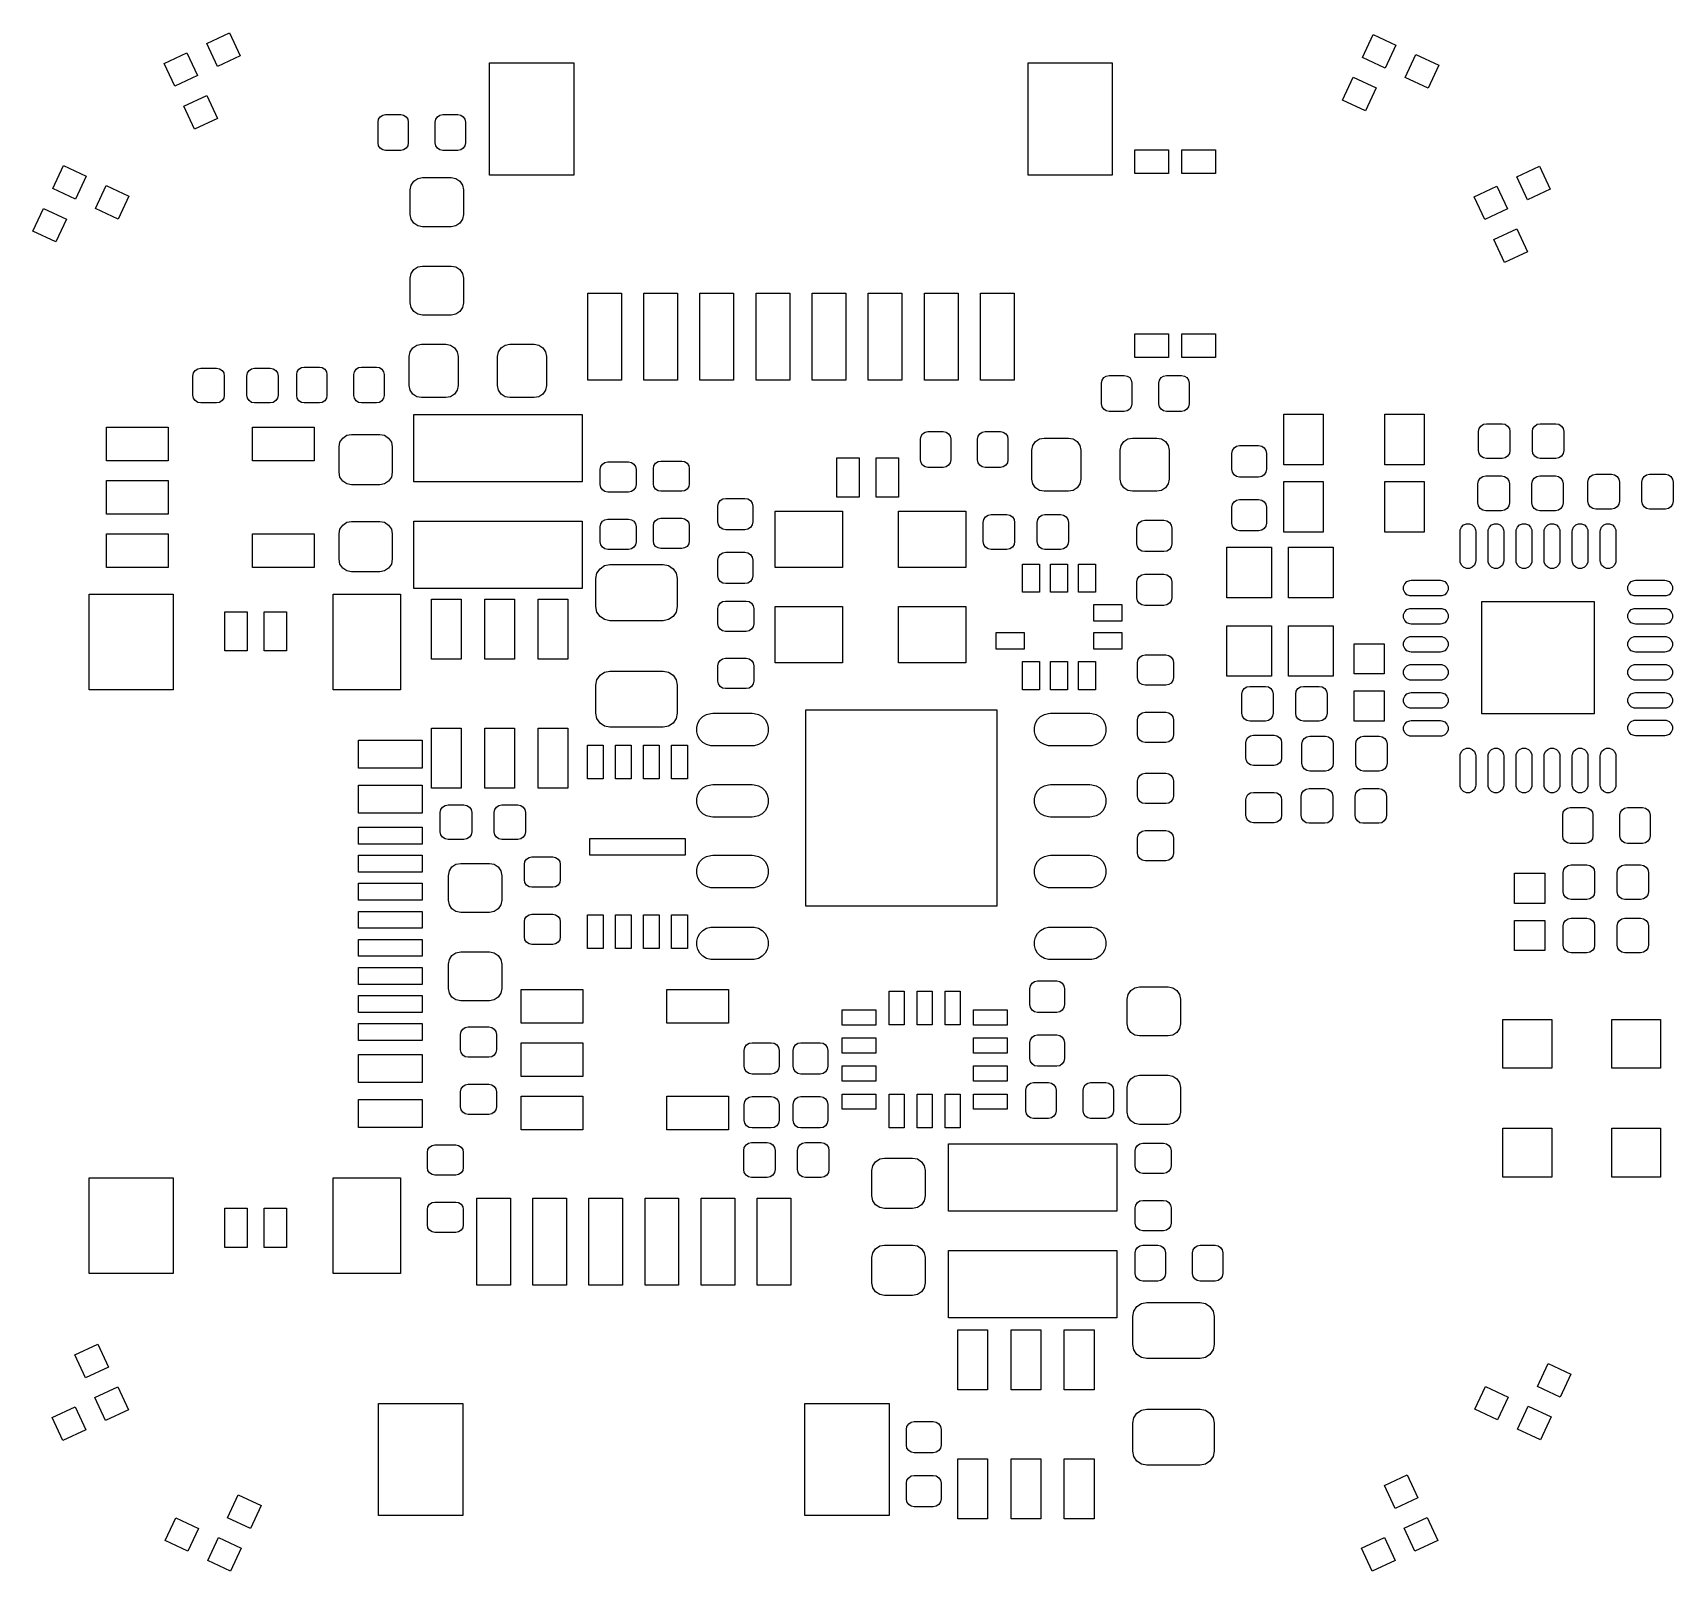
# Model space of a CAD drawing. Extents: x 49.4 to 78.6, y -125.1 to -97.7.
import ezdxf

# ---------------------------------------------------------------- set-up
doc = ezdxf.new("R2010")
doc.units = 0
doc.layers.add('BLACK', color=7, linetype='CONTINUOUS')

msp = doc.modelspace()

# ---------------------------------------------------------------- linework, layer by layer
at = {"layer": 'BLACK', "linetype": 'CONTINUOUS'}
for p, q in [((52.467292, -97.914872), (52.87513, -97.724694)), ((52.65747, -98.32271), (52.467292, -97.914872)), ((52.87513, -97.724694), (53.065308, -98.132532)), ((73.069694, -98.16383), (73.259872, -97.755992)), ((73.259872, -97.755992), (73.66771, -97.94617)), ((73.66771, -97.94617), (73.477532, -98.354008)), ((51.705993, -98.269871), (52.113831, -98.079693)), ((52.113831, -98.079693), (52.304009, -98.487531)), ((53.065308, -98.132532), (52.65747, -98.32271)), ((73.477532, -98.354008), (73.069694, -98.16383)), ((73.830992, -98.51883), (74.02117, -98.110992)), ((74.02117, -98.110992), (74.429008, -98.30117)), ((51.896171, -98.677709), (51.705993, -98.269871)), ((52.304009, -98.487531), (51.896171, -98.677709)), ((57.51, -100.26), (57.51, -98.26)), ((57.51, -98.26), (59.01, -98.26)), ((59.01, -98.26), (59.01, -100.26)), ((67.11, -100.26), (67.11, -98.26)), ((67.11, -98.26), (68.61, -98.26)), ((68.61, -98.26), (68.61, -100.26)), ((72.714694, -98.925128), (72.904872, -98.51729)), ((72.904872, -98.51729), (73.31271, -98.707468)), ((74.23883, -98.709008), (73.830992, -98.51883)), ((74.429008, -98.30117), (74.23883, -98.709008)), ((52.060992, -99.03117), (52.46883, -98.840992)), ((52.46883, -98.840992), (52.659008, -99.24883)), ((73.31271, -98.707468), (73.122532, -99.115306)), ((52.25117, -99.439008), (52.060992, -99.03117)), ((73.122532, -99.115306), (72.714694, -98.925128)), ((52.659008, -99.24883), (52.25117, -99.439008)), ((55.52, -99.315), (55.530276, -99.263338)), ((55.52, -99.685), (55.52, -99.315)), ((55.530276, -99.263338), (55.559541, -99.219541)), ((55.559541, -99.219541), (55.603338, -99.190276)), ((55.603338, -99.190276), (55.655, -99.18)), ((55.655, -99.18), (55.925, -99.18)), ((55.925, -99.18), (55.976662, -99.190276)), ((55.976662, -99.190276), (56.020459, -99.219541)), ((56.020459, -99.219541), (56.049724, -99.263338)), ((56.049724, -99.263338), (56.06, -99.315)), ((56.06, -99.315), (56.06, -99.685)), ((56.54, -99.315), (56.550276, -99.263338)), ((56.54, -99.685), (56.54, -99.315)), ((56.550276, -99.263338), (56.579541, -99.219541)), ((56.579541, -99.219541), (56.623338, -99.190276)), ((56.623338, -99.190276), (56.675, -99.18)), ((56.675, -99.18), (56.945, -99.18)), ((56.945, -99.18), (56.996662, -99.190276)), ((56.996662, -99.190276), (57.040459, -99.219541)), ((57.040459, -99.219541), (57.069724, -99.263338)), ((57.069724, -99.263338), (57.08, -99.315)), ((57.08, -99.315), (57.08, -99.685)), ((55.530276, -99.736662), (55.52, -99.685)), ((56.06, -99.685), (56.049724, -99.736662)), ((56.550276, -99.736662), (56.54, -99.685)), ((57.08, -99.685), (57.069724, -99.736662)), ((55.559541, -99.780459), (55.530276, -99.736662)), ((55.603338, -99.809724), (55.559541, -99.780459)), ((55.655, -99.82), (55.603338, -99.809724)), ((55.925, -99.82), (55.655, -99.82)), ((55.976662, -99.809724), (55.925, -99.82)), ((56.020459, -99.780459), (55.976662, -99.809724)), ((56.049724, -99.736662), (56.020459, -99.780459)), ((56.579541, -99.780459), (56.550276, -99.736662)), ((56.623338, -99.809724), (56.579541, -99.780459)), ((56.675, -99.82), (56.623338, -99.809724)), ((56.945, -99.82), (56.675, -99.82)), ((56.996662, -99.809724), (56.945, -99.82)), ((57.040459, -99.780459), (56.996662, -99.809724)), ((57.069724, -99.736662), (57.040459, -99.780459)), ((69.01, -100.23), (69.01, -99.81)), ((69.01, -99.81), (69.61, -99.81)), ((69.61, -99.81), (69.61, -100.23)), ((69.85, -100.23), (69.85, -99.81)), ((69.85, -99.81), (70.45, -99.81)), ((70.45, -99.81), (70.45, -100.23)), ((49.720992, -100.49883), (49.91117, -100.090992)), ((49.91117, -100.090992), (50.319008, -100.28117)), ((50.319008, -100.28117), (50.12883, -100.689008)), ((56.230038, -100.321651), (56.31375, -100.305)), ((56.31375, -100.305), (56.82625, -100.305)), ((56.82625, -100.305), (56.909962, -100.321651)), ((59.01, -100.26), (57.51, -100.26)), ((68.61, -100.26), (67.11, -100.26)), ((69.61, -100.23), (69.01, -100.23)), ((70.45, -100.23), (69.85, -100.23)), ((75.820992, -100.29117), (76.22883, -100.100992)), ((76.01117, -100.699008), (75.820992, -100.29117)), ((76.22883, -100.100992), (76.419008, -100.50883)), ((50.12883, -100.689008), (49.720992, -100.49883)), ((50.48229, -100.85383), (50.672468, -100.445992)), ((50.672468, -100.445992), (51.080306, -100.63617)), ((56.095, -100.52375), (56.111651, -100.440038)), ((56.095, -100.96125), (56.095, -100.52375)), ((56.111651, -100.440038), (56.15907, -100.36907)), ((56.15907, -100.36907), (56.230038, -100.321651)), ((56.909962, -100.321651), (56.98093, -100.36907)), ((56.98093, -100.36907), (57.028349, -100.440038)), ((57.028349, -100.440038), (57.045, -100.52375)), ((57.045, -100.52375), (57.045, -100.96125)), ((75.059693, -100.646169), (75.467531, -100.455991)), ((75.467531, -100.455991), (75.657709, -100.863829)), ((76.419008, -100.50883), (76.01117, -100.699008)), ((49.365992, -101.260128), (49.55617, -100.85229)), ((49.55617, -100.85229), (49.964008, -101.042468)), ((50.890128, -101.044008), (50.48229, -100.85383)), ((51.080306, -100.63617), (50.890128, -101.044008)), ((75.249871, -101.054007), (75.059693, -100.646169)), ((75.657709, -100.863829), (75.249871, -101.054007)), ((49.964008, -101.042468), (49.77383, -101.450306)), ((56.111651, -101.044962), (56.095, -100.96125)), ((56.15907, -101.11593), (56.111651, -101.044962)), ((56.230038, -101.163349), (56.15907, -101.11593)), ((56.31375, -101.18), (56.230038, -101.163349)), ((56.82625, -101.18), (56.31375, -101.18)), ((56.909962, -101.163349), (56.82625, -101.18)), ((56.98093, -101.11593), (56.909962, -101.163349)), ((57.028349, -101.044962), (56.98093, -101.11593)), ((57.045, -100.96125), (57.028349, -101.044962)), ((49.77383, -101.450306), (49.365992, -101.260128)), ((75.414692, -101.407468), (75.82253, -101.21729)), ((75.60487, -101.815306), (75.414692, -101.407468)), ((75.82253, -101.21729), (76.012708, -101.625128)), ((76.012708, -101.625128), (75.60487, -101.815306)), ((56.095, -102.09875), (56.111651, -102.015038)), ((56.111651, -102.015038), (56.15907, -101.94407)), ((56.15907, -101.94407), (56.230038, -101.896651)), ((56.230038, -101.896651), (56.31375, -101.88)), ((56.31375, -101.88), (56.82625, -101.88)), ((56.82625, -101.88), (56.909962, -101.896651)), ((56.909962, -101.896651), (56.98093, -101.94407)), ((56.98093, -101.94407), (57.028349, -102.015038)), ((57.028349, -102.015038), (57.045, -102.09875)), ((56.095, -102.53625), (56.095, -102.09875)), ((57.045, -102.09875), (57.045, -102.53625)), ((56.111651, -102.619962), (56.095, -102.53625)), ((56.15907, -102.69093), (56.111651, -102.619962)), ((57.028349, -102.619962), (56.98093, -102.69093)), ((57.045, -102.53625), (57.028349, -102.619962)), ((59.26, -103.915), (59.26, -102.365)), ((59.26, -102.365), (59.86, -102.365)), ((59.86, -102.365), (59.86, -103.915)), ((60.26, -103.915), (60.26, -102.365)), ((60.26, -102.365), (60.86, -102.365)), ((60.86, -102.365), (60.86, -103.915)), ((61.26, -103.915), (61.26, -102.365)), ((61.26, -102.365), (61.86, -102.365)), ((61.86, -102.365), (61.86, -103.915)), ((62.26, -103.915), (62.26, -102.365)), ((62.26, -102.365), (62.86, -102.365)), ((62.86, -102.365), (62.86, -103.915)), ((63.26, -103.915), (63.26, -102.365)), ((63.26, -102.365), (63.86, -102.365)), ((63.86, -102.365), (63.86, -103.915)), ((64.26, -103.915), (64.26, -102.365)), ((64.26, -102.365), (64.86, -102.365)), ((64.86, -102.365), (64.86, -103.915)), ((65.26, -103.915), (65.26, -102.365)), ((65.26, -102.365), (65.86, -102.365)), ((65.86, -102.365), (65.86, -103.915)), ((66.26, -103.915), (66.26, -102.365)), ((66.26, -102.365), (66.86, -102.365)), ((66.86, -102.365), (66.86, -103.915)), ((56.230038, -102.738349), (56.15907, -102.69093)), ((56.31375, -102.755), (56.230038, -102.738349)), ((56.82625, -102.755), (56.31375, -102.755)), ((56.909962, -102.738349), (56.82625, -102.755)), ((56.98093, -102.69093), (56.909962, -102.738349)), ((69.01, -103.51), (69.01, -103.09)), ((69.01, -103.09), (69.61, -103.09)), ((69.61, -103.09), (69.61, -103.51)), ((69.85, -103.51), (69.85, -103.09)), ((69.85, -103.09), (70.45, -103.09)), ((70.45, -103.09), (70.45, -103.51)), ((56.075, -103.49375), (56.091651, -103.410038)), ((56.075, -104.00625), (56.075, -103.49375)), ((56.091651, -103.410038), (56.13907, -103.33907)), ((56.13907, -103.33907), (56.210038, -103.291651)), ((56.210038, -103.291651), (56.29375, -103.275)), ((56.29375, -103.275), (56.73125, -103.275)), ((56.73125, -103.275), (56.814962, -103.291651)), ((56.814962, -103.291651), (56.88593, -103.33907)), ((56.88593, -103.33907), (56.933349, -103.410038)), ((56.933349, -103.410038), (56.95, -103.49375)), ((56.95, -103.49375), (56.95, -104.00625)), ((57.65, -103.49375), (57.666651, -103.410038)), ((57.65, -104.00625), (57.65, -103.49375)), ((57.666651, -103.410038), (57.71407, -103.33907)), ((57.71407, -103.33907), (57.785038, -103.291651)), ((57.785038, -103.291651), (57.86875, -103.275)), ((57.86875, -103.275), (58.30625, -103.275)), ((58.30625, -103.275), (58.389962, -103.291651)), ((58.389962, -103.291651), (58.46093, -103.33907)), ((58.46093, -103.33907), (58.508349, -103.410038)), ((58.508349, -103.410038), (58.525, -103.49375)), ((58.525, -103.49375), (58.525, -104.00625)), ((69.61, -103.51), (69.01, -103.51)), ((70.45, -103.51), (69.85, -103.51)), ((52.22, -103.84), (52.230657, -103.786424)), ((52.230657, -103.786424), (52.261005, -103.741005)), ((52.261005, -103.741005), (52.306424, -103.710657)), ((52.306424, -103.710657), (52.36, -103.7)), ((52.36, -103.7), (52.64, -103.7)), ((52.64, -103.7), (52.693576, -103.710657)), ((52.693576, -103.710657), (52.738995, -103.741005)), ((52.738995, -103.741005), (52.769343, -103.786424)), ((52.769343, -103.786424), (52.78, -103.84)), ((53.18, -103.84), (53.190657, -103.786424)), ((53.190657, -103.786424), (53.221005, -103.741005)), ((53.221005, -103.741005), (53.266424, -103.710657)), ((53.266424, -103.710657), (53.32, -103.7)), ((53.32, -103.7), (53.6, -103.7)), ((53.6, -103.7), (53.653576, -103.710657)), ((53.653576, -103.710657), (53.698995, -103.741005)), ((53.698995, -103.741005), (53.729343, -103.786424)), ((53.729343, -103.786424), (53.74, -103.84)), ((54.07, -103.815), (54.080276, -103.763338)), ((54.07, -104.185), (54.07, -103.815)), ((54.080276, -103.763338), (54.109541, -103.719541)), ((54.109541, -103.719541), (54.153338, -103.690276)), ((54.153338, -103.690276), (54.205, -103.68)), ((54.205, -103.68), (54.475, -103.68)), ((54.475, -103.68), (54.526662, -103.690276)), ((54.526662, -103.690276), (54.570459, -103.719541)), ((54.570459, -103.719541), (54.599724, -103.763338)), ((54.599724, -103.763338), (54.61, -103.815)), ((54.61, -103.815), (54.61, -104.185)), ((55.09, -103.815), (55.100276, -103.763338)), ((55.09, -104.185), (55.09, -103.815)), ((55.100276, -103.763338), (55.129541, -103.719541)), ((55.129541, -103.719541), (55.173338, -103.690276)), ((55.173338, -103.690276), (55.225, -103.68)), ((55.225, -103.68), (55.495, -103.68)), ((55.495, -103.68), (55.546662, -103.690276)), ((55.546662, -103.690276), (55.590459, -103.719541)), ((55.590459, -103.719541), (55.619724, -103.763338)), ((55.619724, -103.763338), (55.63, -103.815)), ((55.63, -103.815), (55.63, -104.185)), ((52.22, -104.18), (52.22, -103.84)), ((52.78, -103.84), (52.78, -104.18)), ((53.18, -104.18), (53.18, -103.84)), ((53.74, -103.84), (53.74, -104.18)), ((56.091651, -104.089962), (56.075, -104.00625)), ((56.13907, -104.16093), (56.091651, -104.089962)), ((56.933349, -104.089962), (56.88593, -104.16093)), ((56.95, -104.00625), (56.933349, -104.089962)), ((57.666651, -104.089962), (57.65, -104.00625)), ((57.71407, -104.16093), (57.666651, -104.089962)), ((58.508349, -104.089962), (58.46093, -104.16093)), ((58.525, -104.00625), (58.508349, -104.089962)), ((59.86, -103.915), (59.26, -103.915)), ((60.86, -103.915), (60.26, -103.915)), ((61.86, -103.915), (61.26, -103.915)), ((62.86, -103.915), (62.26, -103.915)), ((63.86, -103.915), (63.26, -103.915)), ((64.86, -103.915), (64.26, -103.915)), ((65.86, -103.915), (65.26, -103.915)), ((66.86, -103.915), (66.26, -103.915)), ((68.42, -103.965), (68.430276, -103.913338)), ((68.42, -104.335), (68.42, -103.965)), ((68.430276, -103.913338), (68.459541, -103.869541)), ((68.459541, -103.869541), (68.503338, -103.840276)), ((68.503338, -103.840276), (68.555, -103.83)), ((68.555, -103.83), (68.825, -103.83)), ((68.825, -103.83), (68.876662, -103.840276)), ((68.876662, -103.840276), (68.920459, -103.869541)), ((68.920459, -103.869541), (68.949724, -103.913338)), ((68.949724, -103.913338), (68.96, -103.965)), ((68.96, -103.965), (68.96, -104.335)), ((69.44, -103.965), (69.450276, -103.913338)), ((69.44, -104.335), (69.44, -103.965)), ((69.450276, -103.913338), (69.479541, -103.869541)), ((69.479541, -103.869541), (69.523338, -103.840276)), ((69.523338, -103.840276), (69.575, -103.83)), ((69.575, -103.83), (69.845, -103.83)), ((69.845, -103.83), (69.896662, -103.840276)), ((69.896662, -103.840276), (69.940459, -103.869541)), ((69.940459, -103.869541), (69.969724, -103.913338)), ((69.969724, -103.913338), (69.98, -103.965)), ((69.98, -103.965), (69.98, -104.335)), ((52.230657, -104.233576), (52.22, -104.18)), ((52.261005, -104.278995), (52.230657, -104.233576)), ((52.306424, -104.309343), (52.261005, -104.278995)), ((52.36, -104.32), (52.306424, -104.309343)), ((52.64, -104.32), (52.36, -104.32)), ((52.693576, -104.309343), (52.64, -104.32)), ((52.738995, -104.278995), (52.693576, -104.309343)), ((52.769343, -104.233576), (52.738995, -104.278995)), ((52.78, -104.18), (52.769343, -104.233576)), ((53.190657, -104.233576), (53.18, -104.18)), ((53.221005, -104.278995), (53.190657, -104.233576)), ((53.266424, -104.309343), (53.221005, -104.278995)), ((53.32, -104.32), (53.266424, -104.309343)), ((53.6, -104.32), (53.32, -104.32)), ((53.653576, -104.309343), (53.6, -104.32)), ((53.698995, -104.278995), (53.653576, -104.309343)), ((53.729343, -104.233576), (53.698995, -104.278995)), ((53.74, -104.18), (53.729343, -104.233576)), ((54.080276, -104.236662), (54.07, -104.185)), ((54.109541, -104.280459), (54.080276, -104.236662)), ((54.153338, -104.309724), (54.109541, -104.280459)), ((54.205, -104.32), (54.153338, -104.309724)), ((54.475, -104.32), (54.205, -104.32)), ((54.526662, -104.309724), (54.475, -104.32)), ((54.570459, -104.280459), (54.526662, -104.309724)), ((54.599724, -104.236662), (54.570459, -104.280459)), ((54.61, -104.185), (54.599724, -104.236662)), ((55.100276, -104.236662), (55.09, -104.185)), ((55.129541, -104.280459), (55.100276, -104.236662)), ((55.173338, -104.309724), (55.129541, -104.280459)), ((55.225, -104.32), (55.173338, -104.309724)), ((55.495, -104.32), (55.225, -104.32)), ((55.546662, -104.309724), (55.495, -104.32)), ((55.590459, -104.280459), (55.546662, -104.309724)), ((55.619724, -104.236662), (55.590459, -104.280459)), ((55.63, -104.185), (55.619724, -104.236662)), ((56.210038, -104.208349), (56.13907, -104.16093)), ((56.29375, -104.225), (56.210038, -104.208349)), ((56.73125, -104.225), (56.29375, -104.225)), ((56.814962, -104.208349), (56.73125, -104.225)), ((56.88593, -104.16093), (56.814962, -104.208349)), ((57.785038, -104.208349), (57.71407, -104.16093)), ((57.86875, -104.225), (57.785038, -104.208349)), ((58.30625, -104.225), (57.86875, -104.225)), ((58.389962, -104.208349), (58.30625, -104.225)), ((58.46093, -104.16093), (58.389962, -104.208349)), ((68.430276, -104.386662), (68.42, -104.335)), ((68.459541, -104.430459), (68.430276, -104.386662)), ((68.949724, -104.386662), (68.920459, -104.430459)), ((68.96, -104.335), (68.949724, -104.386662)), ((69.450276, -104.386662), (69.44, -104.335)), ((69.479541, -104.430459), (69.450276, -104.386662)), ((69.969724, -104.386662), (69.940459, -104.430459)), ((69.98, -104.335), (69.969724, -104.386662)), ((56.16, -105.725), (56.16, -104.525)), ((56.16, -104.525), (59.16, -104.525)), ((59.16, -104.525), (59.16, -105.725)), ((68.503338, -104.459724), (68.459541, -104.430459)), ((68.555, -104.47), (68.503338, -104.459724)), ((68.825, -104.47), (68.555, -104.47)), ((68.876662, -104.459724), (68.825, -104.47)), ((68.920459, -104.430459), (68.876662, -104.459724)), ((69.523338, -104.459724), (69.479541, -104.430459)), ((69.575, -104.47), (69.523338, -104.459724)), ((69.845, -104.47), (69.575, -104.47)), ((69.896662, -104.459724), (69.845, -104.47)), ((69.940459, -104.430459), (69.896662, -104.459724)), ((71.67, -105.42), (71.67, -104.52)), ((71.67, -104.52), (72.37, -104.52)), ((72.37, -104.52), (72.37, -105.42)), ((73.47, -105.42), (73.47, -104.52)), ((73.47, -104.52), (74.17, -104.52)), ((74.17, -104.52), (74.17, -105.42)), ((75.226424, -104.700657), (75.28, -104.69)), ((75.28, -104.69), (75.56, -104.69)), ((75.56, -104.69), (75.613576, -104.700657)), ((76.186424, -104.700657), (76.24, -104.69)), ((76.24, -104.69), (76.52, -104.69)), ((76.52, -104.69), (76.573576, -104.700657)), ((50.68, -105.35), (50.68, -104.75)), ((50.68, -104.75), (51.78, -104.75)), ((51.78, -104.75), (51.78, -105.35)), ((53.28, -105.35), (53.28, -104.75)), ((53.28, -104.75), (54.38, -104.75)), ((54.38, -104.75), (54.38, -105.35)), ((54.842127, -105.018896), (54.890901, -104.945901)), ((54.890901, -104.945901), (54.963896, -104.897127)), ((54.963896, -104.897127), (55.05, -104.88)), ((55.05, -104.88), (55.55, -104.88)), ((55.55, -104.88), (55.636104, -104.897127)), ((55.636104, -104.897127), (55.709099, -104.945901)), ((55.709099, -104.945901), (55.757873, -105.018896)), ((65.19, -104.965), (65.200276, -104.913338)), ((65.19, -105.335), (65.19, -104.965)), ((65.200276, -104.913338), (65.229541, -104.869541)), ((65.229541, -104.869541), (65.273338, -104.840276)), ((65.273338, -104.840276), (65.325, -104.83)), ((65.325, -104.83), (65.595, -104.83)), ((65.595, -104.83), (65.646662, -104.840276)), ((65.646662, -104.840276), (65.690459, -104.869541)), ((65.690459, -104.869541), (65.719724, -104.913338)), ((65.719724, -104.913338), (65.73, -104.965)), ((65.73, -104.965), (65.73, -105.335)), ((66.21, -104.965), (66.220276, -104.913338)), ((66.21, -105.335), (66.21, -104.965)), ((66.220276, -104.913338), (66.249541, -104.869541)), ((66.249541, -104.869541), (66.293338, -104.840276)), ((66.293338, -104.840276), (66.345, -104.83)), ((66.345, -104.83), (66.615, -104.83)), ((66.615, -104.83), (66.666662, -104.840276)), ((66.666662, -104.840276), (66.710459, -104.869541)), ((66.710459, -104.869541), (66.739724, -104.913338)), ((66.739724, -104.913338), (66.75, -104.965)), ((66.75, -104.965), (66.75, -105.335)), ((67.23907, -105.00907), (67.310038, -104.961651)), ((67.310038, -104.961651), (67.39375, -104.945)), ((67.39375, -104.945), (67.83125, -104.945)), ((67.83125, -104.945), (67.914962, -104.961651)), ((67.914962, -104.961651), (67.98593, -105.00907)), ((68.81407, -105.00907), (68.885038, -104.961651)), ((68.885038, -104.961651), (68.96875, -104.945)), ((68.96875, -104.945), (69.40625, -104.945)), ((69.40625, -104.945), (69.489962, -104.961651)), ((69.489962, -104.961651), (69.56093, -105.00907)), ((75.14, -104.83), (75.150657, -104.776424)), ((75.14, -105.17), (75.14, -104.83)), ((75.150657, -104.776424), (75.181005, -104.731005)), ((75.181005, -104.731005), (75.226424, -104.700657)), ((75.613576, -104.700657), (75.658995, -104.731005)), ((75.658995, -104.731005), (75.689343, -104.776424)), ((75.689343, -104.776424), (75.7, -104.83)), ((75.7, -104.83), (75.7, -105.17)), ((76.1, -104.83), (76.110657, -104.776424)), ((76.1, -105.17), (76.1, -104.83)), ((76.110657, -104.776424), (76.141005, -104.731005)), ((76.141005, -104.731005), (76.186424, -104.700657)), ((76.573576, -104.700657), (76.618995, -104.731005)), ((76.618995, -104.731005), (76.649343, -104.776424)), ((76.649343, -104.776424), (76.66, -104.83)), ((76.66, -104.83), (76.66, -105.17)), ((54.825, -105.105), (54.842127, -105.018896)), ((54.825, -105.555), (54.825, -105.105)), ((55.757873, -105.018896), (55.775, -105.105)), ((55.775, -105.105), (55.775, -105.555)), ((67.175, -105.16375), (67.191651, -105.080038)), ((67.175, -105.67625), (67.175, -105.16375)), ((67.191651, -105.080038), (67.23907, -105.00907)), ((67.98593, -105.00907), (68.033349, -105.080038)), ((68.033349, -105.080038), (68.05, -105.16375)), ((68.05, -105.16375), (68.05, -105.67625)), ((68.75, -105.16375), (68.766651, -105.080038)), ((68.75, -105.67625), (68.75, -105.16375)), ((68.766651, -105.080038), (68.81407, -105.00907)), ((69.56093, -105.00907), (69.608349, -105.080038)), ((69.608349, -105.080038), (69.625, -105.16375)), ((69.625, -105.16375), (69.625, -105.67625)), ((70.74, -105.22), (70.750657, -105.166424)), ((70.74, -105.5), (70.74, -105.22)), ((70.750657, -105.166424), (70.781005, -105.121005)), ((70.781005, -105.121005), (70.826424, -105.090657)), ((70.826424, -105.090657), (70.88, -105.08)), ((70.88, -105.08), (71.22, -105.08)), ((71.22, -105.08), (71.273576, -105.090657)), ((71.273576, -105.090657), (71.318995, -105.121005)), ((71.318995, -105.121005), (71.349343, -105.166424)), ((71.349343, -105.166424), (71.36, -105.22)), ((71.36, -105.22), (71.36, -105.5)), ((75.150657, -105.223576), (75.14, -105.17)), ((75.181005, -105.268995), (75.150657, -105.223576)), ((75.226424, -105.299343), (75.181005, -105.268995)), ((75.658995, -105.268995), (75.613576, -105.299343)), ((75.689343, -105.223576), (75.658995, -105.268995)), ((75.7, -105.17), (75.689343, -105.223576)), ((76.110657, -105.223576), (76.1, -105.17)), ((76.141005, -105.268995), (76.110657, -105.223576)), ((76.186424, -105.299343), (76.141005, -105.268995)), ((76.618995, -105.268995), (76.573576, -105.299343)), ((76.649343, -105.223576), (76.618995, -105.268995)), ((76.66, -105.17), (76.649343, -105.223576)), ((51.78, -105.35), (50.68, -105.35)), ((54.38, -105.35), (53.28, -105.35)), ((54.842127, -105.641104), (54.825, -105.555)), ((55.775, -105.555), (55.757873, -105.641104)), ((59.48, -105.505), (59.490276, -105.453338)), ((59.48, -105.775), (59.48, -105.505)), ((59.490276, -105.453338), (59.519541, -105.409541)), ((59.519541, -105.409541), (59.563338, -105.380276)), ((59.563338, -105.380276), (59.615, -105.37)), ((59.615, -105.37), (59.985, -105.37)), ((59.985, -105.37), (60.036662, -105.380276)), ((60.036662, -105.380276), (60.080459, -105.409541)), ((60.080459, -105.409541), (60.109724, -105.453338)), ((60.109724, -105.453338), (60.12, -105.505)), ((60.12, -105.505), (60.12, -105.775)), ((60.43, -105.49), (60.440276, -105.438338)), ((60.43, -105.76), (60.43, -105.49)), ((60.440276, -105.438338), (60.469541, -105.394541)), ((60.469541, -105.394541), (60.513338, -105.365276)), ((60.513338, -105.365276), (60.565, -105.355)), ((60.565, -105.355), (60.935, -105.355)), ((60.935, -105.355), (60.986662, -105.365276)), ((60.986662, -105.365276), (61.030459, -105.394541)), ((61.030459, -105.394541), (61.059724, -105.438338)), ((61.059724, -105.438338), (61.07, -105.49)), ((61.07, -105.49), (61.07, -105.76)), ((63.7, -106), (63.7, -105.3)), ((63.7, -105.3), (64.1, -105.3)), ((64.1, -105.3), (64.1, -106)), ((64.4, -106), (64.4, -105.3)), ((64.4, -105.3), (64.8, -105.3)), ((64.8, -105.3), (64.8, -106)), ((65.200276, -105.386662), (65.19, -105.335)), ((65.229541, -105.430459), (65.200276, -105.386662)), ((65.273338, -105.459724), (65.229541, -105.430459)), ((65.325, -105.47), (65.273338, -105.459724)), ((65.595, -105.47), (65.325, -105.47)), ((65.646662, -105.459724), (65.595, -105.47)), ((65.690459, -105.430459), (65.646662, -105.459724)), ((65.719724, -105.386662), (65.690459, -105.430459)), ((65.73, -105.335), (65.719724, -105.386662)), ((66.220276, -105.386662), (66.21, -105.335)), ((66.249541, -105.430459), (66.220276, -105.386662)), ((66.293338, -105.459724), (66.249541, -105.430459)), ((66.345, -105.47), (66.293338, -105.459724)), ((66.615, -105.47), (66.345, -105.47)), ((66.666662, -105.459724), (66.615, -105.47)), ((66.710459, -105.430459), (66.666662, -105.459724)), ((66.739724, -105.386662), (66.710459, -105.430459)), ((66.75, -105.335), (66.739724, -105.386662)), ((70.750657, -105.553576), (70.74, -105.5)), ((70.781005, -105.598995), (70.750657, -105.553576)), ((71.349343, -105.553576), (71.318995, -105.598995)), ((71.36, -105.5), (71.349343, -105.553576)), ((72.37, -105.42), (71.67, -105.42)), ((74.17, -105.42), (73.47, -105.42)), ((75.28, -105.31), (75.226424, -105.299343)), ((75.56, -105.31), (75.28, -105.31)), ((75.613576, -105.299343), (75.56, -105.31)), ((76.24, -105.31), (76.186424, -105.299343)), ((76.52, -105.31), (76.24, -105.31)), ((76.573576, -105.299343), (76.52, -105.31)), ((50.68, -106.3), (50.68, -105.7)), ((50.68, -105.7), (51.78, -105.7)), ((51.78, -105.7), (51.78, -106.3)), ((54.890901, -105.714099), (54.842127, -105.641104)), ((54.963896, -105.762873), (54.890901, -105.714099)), ((55.05, -105.78), (54.963896, -105.762873)), ((55.55, -105.78), (55.05, -105.78)), ((55.636104, -105.762873), (55.55, -105.78)), ((55.709099, -105.714099), (55.636104, -105.762873)), ((55.757873, -105.641104), (55.709099, -105.714099)), ((59.16, -105.725), (56.16, -105.725)), ((59.490276, -105.826662), (59.48, -105.775)), ((59.519541, -105.870459), (59.490276, -105.826662)), ((60.109724, -105.826662), (60.080459, -105.870459)), ((60.12, -105.775), (60.109724, -105.826662)), ((60.440276, -105.811662), (60.43, -105.76)), ((60.469541, -105.855459), (60.440276, -105.811662)), ((60.513338, -105.884724), (60.469541, -105.855459)), ((61.030459, -105.855459), (60.986662, -105.884724)), ((61.059724, -105.811662), (61.030459, -105.855459)), ((61.07, -105.76), (61.059724, -105.811662)), ((67.191651, -105.759962), (67.175, -105.67625)), ((67.23907, -105.83093), (67.191651, -105.759962)), ((67.310038, -105.878349), (67.23907, -105.83093)), ((67.98593, -105.83093), (67.914962, -105.878349)), ((68.033349, -105.759962), (67.98593, -105.83093)), ((68.05, -105.67625), (68.033349, -105.759962)), ((68.766651, -105.759962), (68.75, -105.67625)), ((68.81407, -105.83093), (68.766651, -105.759962)), ((68.885038, -105.878349), (68.81407, -105.83093)), ((69.56093, -105.83093), (69.489962, -105.878349)), ((69.608349, -105.759962), (69.56093, -105.83093)), ((69.625, -105.67625), (69.608349, -105.759962)), ((70.826424, -105.629343), (70.781005, -105.598995)), ((70.88, -105.64), (70.826424, -105.629343)), ((71.22, -105.64), (70.88, -105.64)), ((71.273576, -105.629343), (71.22, -105.64)), ((71.318995, -105.598995), (71.273576, -105.629343)), ((71.67, -106.62), (71.67, -105.72)), ((71.67, -105.72), (72.37, -105.72)), ((72.37, -105.72), (72.37, -106.62)), ((73.47, -106.62), (73.47, -105.72)), ((73.47, -105.72), (74.17, -105.72)), ((74.17, -105.72), (74.17, -106.62)), ((75.13, -105.76), (75.140657, -105.706424)), ((75.13, -106.1), (75.13, -105.76)), ((75.140657, -105.706424), (75.171005, -105.661005)), ((75.171005, -105.661005), (75.216424, -105.630657)), ((75.216424, -105.630657), (75.27, -105.62)), ((75.27, -105.62), (75.55, -105.62)), ((75.55, -105.62), (75.603576, -105.630657)), ((75.603576, -105.630657), (75.648995, -105.661005)), ((75.648995, -105.661005), (75.679343, -105.706424)), ((75.679343, -105.706424), (75.69, -105.76)), ((75.69, -105.76), (75.69, -106.1)), ((76.09, -105.76), (76.100657, -105.706424)), ((76.09, -106.1), (76.09, -105.76)), ((76.100657, -105.706424), (76.131005, -105.661005)), ((76.131005, -105.661005), (76.176424, -105.630657)), ((76.176424, -105.630657), (76.23, -105.62)), ((76.23, -105.62), (76.51, -105.62)), ((76.51, -105.62), (76.563576, -105.630657)), ((76.563576, -105.630657), (76.608995, -105.661005)), ((76.608995, -105.661005), (76.639343, -105.706424)), ((76.639343, -105.706424), (76.65, -105.76)), ((76.65, -105.76), (76.65, -106.1)), ((77.09, -105.73), (77.100657, -105.676424)), ((77.09, -106.07), (77.09, -105.73)), ((77.100657, -105.676424), (77.131005, -105.631005)), ((77.131005, -105.631005), (77.176424, -105.600657)), ((77.176424, -105.600657), (77.23, -105.59)), ((77.23, -105.59), (77.51, -105.59)), ((77.51, -105.59), (77.563576, -105.600657)), ((77.563576, -105.600657), (77.608995, -105.631005)), ((77.608995, -105.631005), (77.639343, -105.676424)), ((77.639343, -105.676424), (77.65, -105.73)), ((77.65, -105.73), (77.65, -106.07)), ((78.05, -105.73), (78.060657, -105.676424)), ((78.05, -106.07), (78.05, -105.73)), ((78.060657, -105.676424), (78.091005, -105.631005)), ((78.091005, -105.631005), (78.136424, -105.600657)), ((78.136424, -105.600657), (78.19, -105.59)), ((78.19, -105.59), (78.47, -105.59)), ((78.47, -105.59), (78.523576, -105.600657)), ((78.523576, -105.600657), (78.568995, -105.631005)), ((78.568995, -105.631005), (78.599343, -105.676424)), ((78.599343, -105.676424), (78.61, -105.73)), ((78.61, -105.73), (78.61, -106.07)), ((59.563338, -105.899724), (59.519541, -105.870459)), ((59.615, -105.91), (59.563338, -105.899724)), ((59.985, -105.91), (59.615, -105.91)), ((60.036662, -105.899724), (59.985, -105.91)), ((60.080459, -105.870459), (60.036662, -105.899724)), ((60.565, -105.895), (60.513338, -105.884724)), ((60.935, -105.895), (60.565, -105.895)), ((60.986662, -105.884724), (60.935, -105.895)), ((61.58, -106.16), (61.590657, -106.106424)), ((61.590657, -106.106424), (61.621005, -106.061005)), ((61.621005, -106.061005), (61.666424, -106.030657)), ((61.666424, -106.030657), (61.72, -106.02)), ((61.72, -106.02), (62.06, -106.02)), ((62.06, -106.02), (62.113576, -106.030657)), ((62.113576, -106.030657), (62.158995, -106.061005)), ((62.158995, -106.061005), (62.189343, -106.106424)), ((62.189343, -106.106424), (62.2, -106.16)), ((64.1, -106), (63.7, -106)), ((64.8, -106), (64.4, -106)), ((67.39375, -105.895), (67.310038, -105.878349)), ((67.83125, -105.895), (67.39375, -105.895)), ((67.914962, -105.878349), (67.83125, -105.895)), ((68.96875, -105.895), (68.885038, -105.878349)), ((69.40625, -105.895), (68.96875, -105.895)), ((69.489962, -105.878349), (69.40625, -105.895)), ((70.74, -106.18), (70.750657, -106.126424)), ((70.750657, -106.126424), (70.781005, -106.081005)), ((70.781005, -106.081005), (70.826424, -106.050657)), ((70.826424, -106.050657), (70.88, -106.04)), ((70.88, -106.04), (71.22, -106.04)), ((71.22, -106.04), (71.273576, -106.050657)), ((71.273576, -106.050657), (71.318995, -106.081005)), ((71.318995, -106.081005), (71.349343, -106.126424)), ((71.349343, -106.126424), (71.36, -106.18)), ((75.140657, -106.153576), (75.13, -106.1)), ((75.171005, -106.198995), (75.140657, -106.153576)), ((75.679343, -106.153576), (75.648995, -106.198995)), ((75.69, -106.1), (75.679343, -106.153576)), ((76.100657, -106.153576), (76.09, -106.1)), ((76.131005, -106.198995), (76.100657, -106.153576)), ((76.639343, -106.153576), (76.608995, -106.198995)), ((76.65, -106.1), (76.639343, -106.153576)), ((77.100657, -106.123576), (77.09, -106.07)), ((77.131005, -106.168995), (77.100657, -106.123576)), ((77.639343, -106.123576), (77.608995, -106.168995)), ((77.65, -106.07), (77.639343, -106.123576)), ((78.060657, -106.123576), (78.05, -106.07)), ((78.091005, -106.168995), (78.060657, -106.123576)), ((78.599343, -106.123576), (78.568995, -106.168995)), ((78.61, -106.07), (78.599343, -106.123576)), ((51.78, -106.3), (50.68, -106.3)), ((54.890901, -106.495901), (54.963896, -106.447127)), ((54.963896, -106.447127), (55.05, -106.43)), ((55.05, -106.43), (55.55, -106.43)), ((55.55, -106.43), (55.636104, -106.447127)), ((55.636104, -106.447127), (55.709099, -106.495901)), ((56.16, -107.625), (56.16, -106.425)), ((56.16, -106.425), (59.16, -106.425)), ((59.16, -106.425), (59.16, -107.625)), ((59.490276, -106.473338), (59.519541, -106.429541)), ((59.519541, -106.429541), (59.563338, -106.400276)), ((59.563338, -106.400276), (59.615, -106.39)), ((59.615, -106.39), (59.985, -106.39)), ((59.985, -106.39), (60.036662, -106.400276)), ((60.036662, -106.400276), (60.080459, -106.429541)), ((60.080459, -106.429541), (60.109724, -106.473338)), ((60.440276, -106.458338), (60.469541, -106.414541)), ((60.469541, -106.414541), (60.513338, -106.385276)), ((60.513338, -106.385276), (60.565, -106.375)), ((60.565, -106.375), (60.935, -106.375)), ((60.935, -106.375), (60.986662, -106.385276)), ((60.986662, -106.385276), (61.030459, -106.414541)), ((61.030459, -106.414541), (61.059724, -106.458338)), ((61.58, -106.44), (61.58, -106.16)), ((61.590657, -106.493576), (61.58, -106.44)), ((62.2, -106.44), (62.189343, -106.493576)), ((62.2, -106.16), (62.2, -106.44)), ((62.6, -107.25), (62.6, -106.25)), ((62.6, -106.25), (63.8, -106.25)), ((63.8, -106.25), (63.8, -107.25)), ((64.8, -107.25), (64.8, -106.25)), ((64.8, -106.25), (66, -106.25)), ((66, -106.25), (66, -107.25)), ((66.31, -106.45), (66.320657, -106.396424)), ((66.320657, -106.396424), (66.351005, -106.351005)), ((66.351005, -106.351005), (66.396424, -106.320657)), ((66.396424, -106.320657), (66.45, -106.31)), ((66.45, -106.31), (66.73, -106.31)), ((66.73, -106.31), (66.783576, -106.320657)), ((66.783576, -106.320657), (66.828995, -106.351005)), ((66.828995, -106.351005), (66.859343, -106.396424)), ((66.859343, -106.396424), (66.87, -106.45)), ((67.27, -106.45), (67.280657, -106.396424)), ((67.280657, -106.396424), (67.311005, -106.351005)), ((67.311005, -106.351005), (67.356424, -106.320657)), ((67.356424, -106.320657), (67.41, -106.31)), ((67.41, -106.31), (67.69, -106.31)), ((67.69, -106.31), (67.743576, -106.320657)), ((67.743576, -106.320657), (67.788995, -106.351005)), ((67.788995, -106.351005), (67.819343, -106.396424)), ((67.819343, -106.396424), (67.83, -106.45)), ((69.091005, -106.451005), (69.136424, -106.420657)), ((69.136424, -106.420657), (69.19, -106.41)), ((69.19, -106.41), (69.53, -106.41)), ((69.53, -106.41), (69.583576, -106.420657)), ((69.583576, -106.420657), (69.628995, -106.451005)), ((70.74, -106.46), (70.74, -106.18)), ((71.36, -106.18), (71.36, -106.46)), ((75.216424, -106.229343), (75.171005, -106.198995)), ((75.27, -106.24), (75.216424, -106.229343)), ((75.55, -106.24), (75.27, -106.24)), ((75.603576, -106.229343), (75.55, -106.24)), ((75.648995, -106.198995), (75.603576, -106.229343)), ((76.176424, -106.229343), (76.131005, -106.198995)), ((76.23, -106.24), (76.176424, -106.229343)), ((76.51, -106.24), (76.23, -106.24)), ((76.563576, -106.229343), (76.51, -106.24)), ((76.608995, -106.198995), (76.563576, -106.229343)), ((77.176424, -106.199343), (77.131005, -106.168995)), ((77.23, -106.21), (77.176424, -106.199343)), ((77.51, -106.21), (77.23, -106.21)), ((77.563576, -106.199343), (77.51, -106.21)), ((77.608995, -106.168995), (77.563576, -106.199343)), ((78.136424, -106.199343), (78.091005, -106.168995)), ((78.19, -106.21), (78.136424, -106.199343)), ((78.47, -106.21), (78.19, -106.21)), ((78.523576, -106.199343), (78.47, -106.21)), ((78.568995, -106.168995), (78.523576, -106.199343)), ((50.68, -107.25), (50.68, -106.65)), ((50.68, -106.65), (51.78, -106.65)), ((51.78, -106.65), (51.78, -107.25)), ((53.28, -107.25), (53.28, -106.65)), ((53.28, -106.65), (54.38, -106.65)), ((54.38, -106.65), (54.38, -107.25)), ((54.825, -106.655), (54.842127, -106.568896)), ((54.825, -107.105), (54.825, -106.655)), ((54.842127, -106.568896), (54.890901, -106.495901)), ((55.709099, -106.495901), (55.757873, -106.568896)), ((55.757873, -106.568896), (55.775, -106.655)), ((55.775, -106.655), (55.775, -107.105)), ((59.48, -106.525), (59.490276, -106.473338)), ((59.48, -106.795), (59.48, -106.525)), ((60.109724, -106.473338), (60.12, -106.525)), ((60.12, -106.525), (60.12, -106.795)), ((60.43, -106.51), (60.440276, -106.458338)), ((60.43, -106.78), (60.43, -106.51)), ((61.059724, -106.458338), (61.07, -106.51)), ((61.07, -106.51), (61.07, -106.78)), ((61.621005, -106.538995), (61.590657, -106.493576)), ((61.666424, -106.569343), (61.621005, -106.538995)), ((61.72, -106.58), (61.666424, -106.569343)), ((62.06, -106.58), (61.72, -106.58)), ((62.113576, -106.569343), (62.06, -106.58)), ((62.158995, -106.538995), (62.113576, -106.569343)), ((62.189343, -106.493576), (62.158995, -106.538995)), ((66.31, -106.79), (66.31, -106.45)), ((66.87, -106.45), (66.87, -106.79)), ((67.27, -106.79), (67.27, -106.45)), ((67.83, -106.45), (67.83, -106.79)), ((69.05, -106.55), (69.060657, -106.496424)), ((69.05, -106.83), (69.05, -106.55)), ((69.060657, -106.496424), (69.091005, -106.451005)), ((69.628995, -106.451005), (69.659343, -106.496424)), ((69.659343, -106.496424), (69.67, -106.55)), ((69.67, -106.55), (69.67, -106.83)), ((70.750657, -106.513576), (70.74, -106.46)), ((70.781005, -106.558995), (70.750657, -106.513576)), ((70.826424, -106.589343), (70.781005, -106.558995)), ((70.88, -106.6), (70.826424, -106.589343)), ((71.22, -106.6), (70.88, -106.6)), ((71.273576, -106.589343), (71.22, -106.6)), ((71.318995, -106.558995), (71.273576, -106.589343)), ((71.349343, -106.513576), (71.318995, -106.558995)), ((71.36, -106.46), (71.349343, -106.513576)), ((72.37, -106.62), (71.67, -106.62)), ((74.17, -106.62), (73.47, -106.62)), ((74.81, -106.61), (74.81269, -106.582687)), ((74.81, -107.13), (74.81, -106.61)), ((74.81269, -106.582687), (74.833594, -106.53222)), ((74.833594, -106.53222), (74.87222, -106.493594)), ((74.87222, -106.493594), (74.922687, -106.47269)), ((74.922687, -106.47269), (74.977313, -106.47269)), ((74.977313, -106.47269), (75.02778, -106.493594)), ((75.02778, -106.493594), (75.066406, -106.53222)), ((75.066406, -106.53222), (75.08731, -106.582687)), ((75.08731, -106.582687), (75.09, -106.61)), ((75.09, -106.61), (75.09, -107.13)), ((75.31, -106.61), (75.31269, -106.582687)), ((75.31, -107.13), (75.31, -106.61)), ((75.31269, -106.582687), (75.333594, -106.53222)), ((75.333594, -106.53222), (75.37222, -106.493594)), ((75.37222, -106.493594), (75.422687, -106.47269)), ((75.422687, -106.47269), (75.477313, -106.47269)), ((75.477313, -106.47269), (75.52778, -106.493594)), ((75.52778, -106.493594), (75.566406, -106.53222)), ((75.566406, -106.53222), (75.58731, -106.582687)), ((75.58731, -106.582687), (75.59, -106.61)), ((75.59, -106.61), (75.59, -107.13)), ((75.81, -106.61), (75.81269, -106.582687)), ((75.81, -107.13), (75.81, -106.61)), ((75.81269, -106.582687), (75.833594, -106.53222)), ((75.833594, -106.53222), (75.87222, -106.493594)), ((75.87222, -106.493594), (75.922687, -106.47269)), ((75.922687, -106.47269), (75.977313, -106.47269)), ((75.977313, -106.47269), (76.02778, -106.493594)), ((76.02778, -106.493594), (76.066406, -106.53222)), ((76.066406, -106.53222), (76.08731, -106.582687)), ((76.08731, -106.582687), (76.09, -106.61)), ((76.09, -106.61), (76.09, -107.13)), ((76.31, -106.61), (76.31269, -106.582687)), ((76.31, -107.13), (76.31, -106.61)), ((76.31269, -106.582687), (76.333594, -106.53222)), ((76.333594, -106.53222), (76.37222, -106.493594)), ((76.37222, -106.493594), (76.422687, -106.47269)), ((76.422687, -106.47269), (76.477313, -106.47269)), ((76.477313, -106.47269), (76.52778, -106.493594)), ((76.52778, -106.493594), (76.566406, -106.53222)), ((76.566406, -106.53222), (76.58731, -106.582687)), ((76.58731, -106.582687), (76.59, -106.61)), ((76.59, -106.61), (76.59, -107.13)), ((76.81, -106.61), (76.81269, -106.582687)), ((76.81, -107.13), (76.81, -106.61)), ((76.81269, -106.582687), (76.833594, -106.53222)), ((76.833594, -106.53222), (76.87222, -106.493594)), ((76.87222, -106.493594), (76.922687, -106.47269)), ((76.922687, -106.47269), (76.977313, -106.47269)), ((76.977313, -106.47269), (77.02778, -106.493594)), ((77.02778, -106.493594), (77.066406, -106.53222)), ((77.066406, -106.53222), (77.08731, -106.582687)), ((77.08731, -106.582687), (77.09, -106.61)), ((77.09, -106.61), (77.09, -107.13)), ((77.31, -106.61), (77.31269, -106.582687)), ((77.31, -107.13), (77.31, -106.61)), ((77.31269, -106.582687), (77.333594, -106.53222)), ((77.333594, -106.53222), (77.37222, -106.493594)), ((77.37222, -106.493594), (77.422687, -106.47269)), ((77.422687, -106.47269), (77.477313, -106.47269)), ((77.477313, -106.47269), (77.52778, -106.493594)), ((77.52778, -106.493594), (77.566406, -106.53222)), ((77.566406, -106.53222), (77.58731, -106.582687)), ((77.58731, -106.582687), (77.59, -106.61)), ((77.59, -106.61), (77.59, -107.13)), ((59.490276, -106.846662), (59.48, -106.795)), ((59.519541, -106.890459), (59.490276, -106.846662)), ((59.563338, -106.919724), (59.519541, -106.890459)), ((59.615, -106.93), (59.563338, -106.919724)), ((59.985, -106.93), (59.615, -106.93)), ((60.036662, -106.919724), (59.985, -106.93)), ((60.080459, -106.890459), (60.036662, -106.919724)), ((60.109724, -106.846662), (60.080459, -106.890459)), ((60.12, -106.795), (60.109724, -106.846662)), ((60.440276, -106.831662), (60.43, -106.78)), ((60.469541, -106.875459), (60.440276, -106.831662)), ((60.513338, -106.904724), (60.469541, -106.875459)), ((60.565, -106.915), (60.513338, -106.904724)), ((60.935, -106.915), (60.565, -106.915)), ((60.986662, -106.904724), (60.935, -106.915)), ((61.030459, -106.875459), (60.986662, -106.904724)), ((61.059724, -106.831662), (61.030459, -106.875459)), ((61.07, -106.78), (61.059724, -106.831662)), ((61.590657, -107.066424), (61.621005, -107.021005)), ((61.621005, -107.021005), (61.666424, -106.990657)), ((61.666424, -106.990657), (61.72, -106.98)), ((61.72, -106.98), (62.06, -106.98)), ((62.06, -106.98), (62.113576, -106.990657)), ((62.113576, -106.990657), (62.158995, -107.021005)), ((62.158995, -107.021005), (62.189343, -107.066424)), ((66.320657, -106.843576), (66.31, -106.79)), ((66.351005, -106.888995), (66.320657, -106.843576)), ((66.396424, -106.919343), (66.351005, -106.888995)), ((66.45, -106.93), (66.396424, -106.919343)), ((66.73, -106.93), (66.45, -106.93)), ((66.783576, -106.919343), (66.73, -106.93)), ((66.828995, -106.888995), (66.783576, -106.919343)), ((66.859343, -106.843576), (66.828995, -106.888995)), ((66.87, -106.79), (66.859343, -106.843576)), ((67.280657, -106.843576), (67.27, -106.79)), ((67.311005, -106.888995), (67.280657, -106.843576)), ((67.356424, -106.919343), (67.311005, -106.888995)), ((67.41, -106.93), (67.356424, -106.919343)), ((67.69, -106.93), (67.41, -106.93)), ((67.743576, -106.919343), (67.69, -106.93)), ((67.788995, -106.888995), (67.743576, -106.919343)), ((67.819343, -106.843576), (67.788995, -106.888995)), ((67.83, -106.79), (67.819343, -106.843576)), ((69.060657, -106.883576), (69.05, -106.83)), ((69.091005, -106.928995), (69.060657, -106.883576)), ((69.136424, -106.959343), (69.091005, -106.928995)), ((69.19, -106.97), (69.136424, -106.959343)), ((69.53, -106.97), (69.19, -106.97)), ((69.583576, -106.959343), (69.53, -106.97)), ((69.628995, -106.928995), (69.583576, -106.959343)), ((69.659343, -106.883576), (69.628995, -106.928995)), ((69.67, -106.83), (69.659343, -106.883576)), ((70.65, -107.79), (70.65, -106.89)), ((70.65, -106.89), (71.45, -106.89)), ((71.45, -106.89), (71.45, -107.79)), ((71.75, -107.79), (71.75, -106.89)), ((71.75, -106.89), (72.55, -106.89)), ((72.55, -106.89), (72.55, -107.79)), ((51.78, -107.25), (50.68, -107.25)), ((54.38, -107.25), (53.28, -107.25)), ((54.842127, -107.191104), (54.825, -107.105)), ((54.890901, -107.264099), (54.842127, -107.191104)), ((54.963896, -107.312873), (54.890901, -107.264099)), ((55.05, -107.33), (54.963896, -107.312873)), ((55.636104, -107.312873), (55.55, -107.33)), ((55.709099, -107.264099), (55.636104, -107.312873)), ((55.757873, -107.191104), (55.709099, -107.264099)), ((55.775, -107.105), (55.757873, -107.191104)), ((59.42403, -107.354329), (59.478223, -107.273223)), ((59.478223, -107.273223), (59.559329, -107.21903)), ((59.559329, -107.21903), (59.655, -107.2)), ((59.655, -107.2), (60.605, -107.2)), ((60.605, -107.2), (60.700671, -107.21903)), ((60.700671, -107.21903), (60.781777, -107.273223)), ((60.781777, -107.273223), (60.83597, -107.354329)), ((61.58, -107.12), (61.590657, -107.066424)), ((61.58, -107.4), (61.58, -107.12)), ((62.189343, -107.066424), (62.2, -107.12)), ((62.2, -107.12), (62.2, -107.4)), ((63.8, -107.25), (62.6, -107.25)), ((66, -107.25), (64.8, -107.25)), ((67.01, -107.69), (67.01, -107.19)), ((67.01, -107.19), (67.31, -107.19)), ((67.31, -107.19), (67.31, -107.69)), ((67.51, -107.69), (67.51, -107.19)), ((67.51, -107.19), (67.81, -107.19)), ((67.81, -107.19), (67.81, -107.69)), ((68.01, -107.69), (68.01, -107.19)), ((68.01, -107.19), (68.31, -107.19)), ((68.31, -107.19), (68.31, -107.69)), ((74.81269, -107.157313), (74.81, -107.13)), ((74.833594, -107.20778), (74.81269, -107.157313)), ((74.87222, -107.246406), (74.833594, -107.20778)), ((74.922687, -107.26731), (74.87222, -107.246406)), ((74.977313, -107.26731), (74.922687, -107.26731)), ((75.02778, -107.246406), (74.977313, -107.26731)), ((75.066406, -107.20778), (75.02778, -107.246406)), ((75.08731, -107.157313), (75.066406, -107.20778)), ((75.09, -107.13), (75.08731, -107.157313)), ((75.31269, -107.157313), (75.31, -107.13)), ((75.333594, -107.20778), (75.31269, -107.157313)), ((75.37222, -107.246406), (75.333594, -107.20778)), ((75.422687, -107.26731), (75.37222, -107.246406)), ((75.477313, -107.26731), (75.422687, -107.26731)), ((75.52778, -107.246406), (75.477313, -107.26731)), ((75.566406, -107.20778), (75.52778, -107.246406)), ((75.58731, -107.157313), (75.566406, -107.20778)), ((75.59, -107.13), (75.58731, -107.157313)), ((75.81269, -107.157313), (75.81, -107.13)), ((75.833594, -107.20778), (75.81269, -107.157313)), ((75.87222, -107.246406), (75.833594, -107.20778)), ((75.922687, -107.26731), (75.87222, -107.246406)), ((75.977313, -107.26731), (75.922687, -107.26731)), ((76.02778, -107.246406), (75.977313, -107.26731)), ((76.066406, -107.20778), (76.02778, -107.246406)), ((76.08731, -107.157313), (76.066406, -107.20778)), ((76.09, -107.13), (76.08731, -107.157313)), ((76.31269, -107.157313), (76.31, -107.13)), ((76.333594, -107.20778), (76.31269, -107.157313)), ((76.37222, -107.246406), (76.333594, -107.20778)), ((76.422687, -107.26731), (76.37222, -107.246406)), ((76.477313, -107.26731), (76.422687, -107.26731)), ((76.52778, -107.246406), (76.477313, -107.26731)), ((76.566406, -107.20778), (76.52778, -107.246406)), ((76.58731, -107.157313), (76.566406, -107.20778)), ((76.59, -107.13), (76.58731, -107.157313)), ((76.81269, -107.157313), (76.81, -107.13)), ((76.833594, -107.20778), (76.81269, -107.157313)), ((76.87222, -107.246406), (76.833594, -107.20778)), ((76.922687, -107.26731), (76.87222, -107.246406)), ((76.977313, -107.26731), (76.922687, -107.26731)), ((77.02778, -107.246406), (76.977313, -107.26731)), ((77.066406, -107.20778), (77.02778, -107.246406)), ((77.08731, -107.157313), (77.066406, -107.20778)), ((77.09, -107.13), (77.08731, -107.157313)), ((77.31269, -107.157313), (77.31, -107.13)), ((77.333594, -107.20778), (77.31269, -107.157313)), ((77.37222, -107.246406), (77.333594, -107.20778)), ((77.422687, -107.26731), (77.37222, -107.246406)), ((77.477313, -107.26731), (77.422687, -107.26731)), ((77.52778, -107.246406), (77.477313, -107.26731)), ((77.566406, -107.20778), (77.52778, -107.246406)), ((77.58731, -107.157313), (77.566406, -107.20778)), ((77.59, -107.13), (77.58731, -107.157313)), ((55.55, -107.33), (55.05, -107.33)), ((59.405, -107.45), (59.42403, -107.354329)), ((59.405, -107.95), (59.405, -107.45)), ((60.83597, -107.354329), (60.855, -107.45)), ((60.855, -107.45), (60.855, -107.95)), ((61.590657, -107.453576), (61.58, -107.4)), ((61.621005, -107.498995), (61.590657, -107.453576)), ((61.666424, -107.529343), (61.621005, -107.498995)), ((61.72, -107.54), (61.666424, -107.529343)), ((62.06, -107.54), (61.72, -107.54)), ((62.113576, -107.529343), (62.06, -107.54)), ((62.158995, -107.498995), (62.113576, -107.529343)), ((62.189343, -107.453576), (62.158995, -107.498995)), ((62.2, -107.4), (62.189343, -107.453576)), ((69.05, -107.51), (69.060657, -107.456424)), ((69.05, -107.79), (69.05, -107.51)), ((69.060657, -107.456424), (69.091005, -107.411005)), ((69.091005, -107.411005), (69.136424, -107.380657)), ((69.136424, -107.380657), (69.19, -107.37)), ((69.19, -107.37), (69.53, -107.37)), ((69.53, -107.37), (69.583576, -107.380657)), ((69.583576, -107.380657), (69.628995, -107.411005)), ((69.628995, -107.411005), (69.659343, -107.456424)), ((69.659343, -107.456424), (69.67, -107.51)), ((69.67, -107.51), (69.67, -107.79)), ((73.80269, -107.592687), (73.823594, -107.54222)), ((73.80269, -107.647313), (73.80269, -107.592687)), ((73.823594, -107.54222), (73.86222, -107.503594)), ((73.86222, -107.503594), (73.912687, -107.48269)), ((73.912687, -107.48269), (73.94, -107.48)), ((73.94, -107.48), (74.46, -107.48)), ((74.46, -107.48), (74.487313, -107.48269)), ((74.487313, -107.48269), (74.53778, -107.503594)), ((74.53778, -107.503594), (74.576406, -107.54222)), ((74.576406, -107.54222), (74.59731, -107.592687)), ((74.59731, -107.592687), (74.59731, -107.647313)), ((77.80269, -107.592687), (77.823594, -107.54222)), ((77.80269, -107.647313), (77.80269, -107.592687)), ((77.823594, -107.54222), (77.86222, -107.503594)), ((77.86222, -107.503594), (77.912687, -107.48269)), ((77.912687, -107.48269), (77.94, -107.48)), ((77.94, -107.48), (78.46, -107.48)), ((78.46, -107.48), (78.487313, -107.48269)), ((78.487313, -107.48269), (78.53778, -107.503594)), ((78.53778, -107.503594), (78.576406, -107.54222)), ((78.576406, -107.54222), (78.59731, -107.592687)), ((78.59731, -107.592687), (78.59731, -107.647313)), ((50.37, -109.43), (50.37, -107.73)), ((50.37, -107.73), (51.87, -107.73)), ((51.87, -107.73), (51.87, -109.43)), ((54.72, -109.43), (54.72, -107.73)), ((54.72, -107.73), (55.92, -107.73)), ((55.92, -107.73), (55.92, -109.43)), ((59.16, -107.625), (56.16, -107.625)), ((56.475, -108.885), (56.475, -107.815)), ((56.475, -107.815), (57.005, -107.815)), ((57.005, -107.815), (57.005, -108.885)), ((57.425, -108.885), (57.425, -107.815)), ((57.425, -107.815), (57.955, -107.815)), ((57.955, -107.815), (57.955, -108.885)), ((58.375, -108.885), (58.375, -107.815)), ((58.375, -107.815), (58.905, -107.815)), ((58.905, -107.815), (58.905, -108.885)), ((61.590276, -107.933338), (61.619541, -107.889541)), ((61.619541, -107.889541), (61.663338, -107.860276)), ((61.663338, -107.860276), (61.715, -107.85)), ((61.715, -107.85), (62.085, -107.85)), ((62.085, -107.85), (62.136662, -107.860276)), ((62.136662, -107.860276), (62.180459, -107.889541)), ((62.180459, -107.889541), (62.209724, -107.933338)), ((67.31, -107.69), (67.01, -107.69)), ((67.81, -107.69), (67.51, -107.69)), ((68.31, -107.69), (68.01, -107.69)), ((68.28, -108.21), (68.28, -107.91)), ((68.28, -107.91), (68.78, -107.91)), ((68.78, -107.91), (68.78, -108.21)), ((69.060657, -107.843576), (69.05, -107.79)), ((69.091005, -107.888995), (69.060657, -107.843576)), ((69.136424, -107.919343), (69.091005, -107.888995)), ((69.628995, -107.888995), (69.583576, -107.919343)), ((69.659343, -107.843576), (69.628995, -107.888995)), ((69.67, -107.79), (69.659343, -107.843576)), ((71.45, -107.79), (70.65, -107.79)), ((72.55, -107.79), (71.75, -107.79)), ((73.823594, -107.69778), (73.80269, -107.647313)), ((73.86222, -107.736406), (73.823594, -107.69778)), ((73.912687, -107.75731), (73.86222, -107.736406)), ((73.94, -107.76), (73.912687, -107.75731)), ((74.46, -107.76), (73.94, -107.76)), ((74.487313, -107.75731), (74.46, -107.76)), ((74.53778, -107.736406), (74.487313, -107.75731)), ((74.576406, -107.69778), (74.53778, -107.736406)), ((74.59731, -107.647313), (74.576406, -107.69778)), ((75.2, -109.86), (75.2, -107.86)), ((75.2, -107.86), (77.2, -107.86)), ((77.2, -107.86), (77.2, -109.86)), ((77.823594, -107.69778), (77.80269, -107.647313)), ((77.86222, -107.736406), (77.823594, -107.69778)), ((77.912687, -107.75731), (77.86222, -107.736406)), ((77.94, -107.76), (77.912687, -107.75731)), ((78.46, -107.76), (77.94, -107.76)), ((78.487313, -107.75731), (78.46, -107.76)), ((78.53778, -107.736406), (78.487313, -107.75731)), ((78.576406, -107.69778), (78.53778, -107.736406)), ((78.59731, -107.647313), (78.576406, -107.69778)), ((52.79, -108.74), (52.79, -108.04)), ((52.79, -108.04), (53.19, -108.04)), ((53.19, -108.04), (53.19, -108.74)), ((53.49, -108.74), (53.49, -108.04)), ((53.49, -108.04), (53.89, -108.04)), ((53.89, -108.04), (53.89, -108.74)), ((59.42403, -108.045671), (59.405, -107.95)), ((59.478223, -108.126777), (59.42403, -108.045671)), ((59.559329, -108.18097), (59.478223, -108.126777)), ((59.655, -108.2), (59.559329, -108.18097)), ((60.605, -108.2), (59.655, -108.2)), ((60.700671, -108.18097), (60.605, -108.2)), ((60.781777, -108.126777), (60.700671, -108.18097)), ((60.83597, -108.045671), (60.781777, -108.126777)), ((60.855, -107.95), (60.83597, -108.045671)), ((61.58, -107.985), (61.590276, -107.933338)), ((61.58, -108.255), (61.58, -107.985)), ((62.209724, -107.933338), (62.22, -107.985)), ((62.22, -107.985), (62.22, -108.255)), ((62.6, -108.95), (62.6, -107.95)), ((62.6, -107.95), (63.8, -107.95)), ((63.8, -107.95), (63.8, -108.95)), ((64.8, -108.95), (64.8, -107.95)), ((64.8, -107.95), (66, -107.95)), ((66, -107.95), (66, -108.95)), ((69.19, -107.93), (69.136424, -107.919343)), ((69.53, -107.93), (69.19, -107.93)), ((69.583576, -107.919343), (69.53, -107.93)), ((73.80269, -108.092687), (73.823594, -108.04222)), ((73.80269, -108.147313), (73.80269, -108.092687)), ((73.823594, -108.19778), (73.80269, -108.147313)), ((73.823594, -108.04222), (73.86222, -108.003594)), ((73.86222, -108.236406), (73.823594, -108.19778)), ((73.86222, -108.003594), (73.912687, -107.98269)), ((73.912687, -107.98269), (73.94, -107.98)), ((73.94, -107.98), (74.46, -107.98)), ((74.46, -107.98), (74.487313, -107.98269)), ((74.487313, -107.98269), (74.53778, -108.003594)), ((74.53778, -108.003594), (74.576406, -108.04222)), ((74.576406, -108.19778), (74.53778, -108.236406)), ((74.576406, -108.04222), (74.59731, -108.092687)), ((74.59731, -108.147313), (74.576406, -108.19778)), ((74.59731, -108.092687), (74.59731, -108.147313)), ((77.80269, -108.092687), (77.823594, -108.04222)), ((77.80269, -108.147313), (77.80269, -108.092687)), ((77.823594, -108.19778), (77.80269, -108.147313)), ((77.823594, -108.04222), (77.86222, -108.003594)), ((77.86222, -108.236406), (77.823594, -108.19778)), ((77.86222, -108.003594), (77.912687, -107.98269)), ((77.912687, -107.98269), (77.94, -107.98)), ((77.94, -107.98), (78.46, -107.98)), ((78.46, -107.98), (78.487313, -107.98269)), ((78.487313, -107.98269), (78.53778, -108.003594)), ((78.53778, -108.003594), (78.576406, -108.04222)), ((78.576406, -108.19778), (78.53778, -108.236406)), ((78.576406, -108.04222), (78.59731, -108.092687)), ((78.59731, -108.147313), (78.576406, -108.19778)), ((78.59731, -108.092687), (78.59731, -108.147313)), ((61.590276, -108.306662), (61.58, -108.255)), ((61.619541, -108.350459), (61.590276, -108.306662)), ((61.663338, -108.379724), (61.619541, -108.350459)), ((61.715, -108.39), (61.663338, -108.379724)), ((62.085, -108.39), (61.715, -108.39)), ((62.136662, -108.379724), (62.085, -108.39)), ((62.180459, -108.350459), (62.136662, -108.379724)), ((62.209724, -108.306662), (62.180459, -108.350459)), ((62.22, -108.255), (62.209724, -108.306662)), ((66.54, -108.71), (66.54, -108.41)), ((66.54, -108.41), (67.04, -108.41)), ((67.04, -108.41), (67.04, -108.71)), ((68.78, -108.21), (68.28, -108.21)), ((68.28, -108.71), (68.28, -108.41)), ((68.28, -108.41), (68.78, -108.41)), ((68.78, -108.41), (68.78, -108.71)), ((70.65, -109.19), (70.65, -108.29)), ((70.65, -108.29), (71.45, -108.29)), ((71.45, -108.29), (71.45, -109.19)), ((71.75, -109.19), (71.75, -108.29)), ((71.75, -108.29), (72.55, -108.29)), ((72.55, -108.29), (72.55, -109.19)), ((73.912687, -108.25731), (73.86222, -108.236406)), ((73.86222, -108.503594), (73.912687, -108.48269)), ((73.94, -108.26), (73.912687, -108.25731)), ((73.912687, -108.48269), (73.94, -108.48)), ((74.46, -108.26), (73.94, -108.26)), ((73.94, -108.48), (74.46, -108.48)), ((74.487313, -108.25731), (74.46, -108.26)), ((74.46, -108.48), (74.487313, -108.48269)), ((74.53778, -108.236406), (74.487313, -108.25731)), ((74.487313, -108.48269), (74.53778, -108.503594)), ((77.912687, -108.25731), (77.86222, -108.236406)), ((77.86222, -108.503594), (77.912687, -108.48269)), ((77.94, -108.26), (77.912687, -108.25731)), ((77.912687, -108.48269), (77.94, -108.48)), ((78.46, -108.26), (77.94, -108.26)), ((77.94, -108.48), (78.46, -108.48)), ((78.487313, -108.25731), (78.46, -108.26)), ((78.46, -108.48), (78.487313, -108.48269)), ((78.53778, -108.236406), (78.487313, -108.25731)), ((78.487313, -108.48269), (78.53778, -108.503594)), ((53.19, -108.74), (52.79, -108.74)), ((53.89, -108.74), (53.49, -108.74)), ((67.04, -108.71), (66.54, -108.71)), ((68.78, -108.71), (68.28, -108.71)), ((72.92, -109.15), (72.92, -108.61)), ((72.92, -108.61), (73.46, -108.61)), ((73.46, -108.61), (73.46, -109.15)), ((73.80269, -108.592687), (73.823594, -108.54222)), ((73.80269, -108.647313), (73.80269, -108.592687)), ((73.823594, -108.69778), (73.80269, -108.647313)), ((73.823594, -108.54222), (73.86222, -108.503594)), ((73.86222, -108.736406), (73.823594, -108.69778)), ((73.912687, -108.75731), (73.86222, -108.736406)), ((73.94, -108.76), (73.912687, -108.75731)), ((74.46, -108.76), (73.94, -108.76)), ((74.487313, -108.75731), (74.46, -108.76)), ((74.53778, -108.736406), (74.487313, -108.75731)), ((74.53778, -108.503594), (74.576406, -108.54222)), ((74.576406, -108.69778), (74.53778, -108.736406)), ((74.576406, -108.54222), (74.59731, -108.592687)), ((74.59731, -108.647313), (74.576406, -108.69778)), ((74.59731, -108.592687), (74.59731, -108.647313)), ((77.80269, -108.592687), (77.823594, -108.54222)), ((77.80269, -108.647313), (77.80269, -108.592687)), ((77.823594, -108.69778), (77.80269, -108.647313)), ((77.823594, -108.54222), (77.86222, -108.503594)), ((77.86222, -108.736406), (77.823594, -108.69778)), ((77.912687, -108.75731), (77.86222, -108.736406)), ((77.94, -108.76), (77.912687, -108.75731)), ((78.46, -108.76), (77.94, -108.76)), ((78.487313, -108.75731), (78.46, -108.76)), ((78.53778, -108.736406), (78.487313, -108.75731)), ((78.53778, -108.503594), (78.576406, -108.54222)), ((78.576406, -108.69778), (78.53778, -108.736406)), ((78.576406, -108.54222), (78.59731, -108.592687)), ((78.59731, -108.647313), (78.576406, -108.69778)), ((78.59731, -108.592687), (78.59731, -108.647313)), ((57.005, -108.885), (56.475, -108.885)), ((57.955, -108.885), (57.425, -108.885)), ((58.905, -108.885), (58.375, -108.885)), ((61.58, -109.005), (61.590276, -108.953338)), ((61.58, -109.275), (61.58, -109.005)), ((61.590276, -108.953338), (61.619541, -108.909541)), ((61.619541, -108.909541), (61.663338, -108.880276)), ((61.663338, -108.880276), (61.715, -108.87)), ((61.715, -108.87), (62.085, -108.87)), ((62.085, -108.87), (62.136662, -108.880276)), ((62.136662, -108.880276), (62.180459, -108.909541)), ((62.180459, -108.909541), (62.209724, -108.953338)), ((62.209724, -108.953338), (62.22, -109.005)), ((62.22, -109.005), (62.22, -109.275)), ((63.8, -108.95), (62.6, -108.95)), ((66, -108.95), (64.8, -108.95)), ((67.01, -109.43), (67.01, -108.93)), ((67.01, -108.93), (67.31, -108.93)), ((67.31, -108.93), (67.31, -109.43)), ((67.51, -109.43), (67.51, -108.93)), ((67.51, -108.93), (67.81, -108.93)), ((67.81, -108.93), (67.81, -109.43)), ((68.01, -109.43), (68.01, -108.93)), ((68.01, -108.93), (68.31, -108.93)), ((68.31, -108.93), (68.31, -109.43)), ((69.06, -108.945), (69.070276, -108.893338)), ((69.06, -109.215), (69.06, -108.945)), ((69.070276, -108.893338), (69.099541, -108.849541)), ((69.099541, -108.849541), (69.143338, -108.820276)), ((69.143338, -108.820276), (69.195, -108.81)), ((69.195, -108.81), (69.565, -108.81)), ((69.565, -108.81), (69.616662, -108.820276)), ((69.616662, -108.820276), (69.660459, -108.849541)), ((69.660459, -108.849541), (69.689724, -108.893338)), ((69.689724, -108.893338), (69.7, -108.945)), ((69.7, -108.945), (69.7, -109.215)), ((73.80269, -109.092687), (73.823594, -109.04222)), ((73.823594, -109.04222), (73.86222, -109.003594)), ((73.86222, -109.003594), (73.912687, -108.98269)), ((73.912687, -108.98269), (73.94, -108.98)), ((73.94, -108.98), (74.46, -108.98)), ((74.46, -108.98), (74.487313, -108.98269)), ((74.487313, -108.98269), (74.53778, -109.003594)), ((74.53778, -109.003594), (74.576406, -109.04222)), ((74.576406, -109.04222), (74.59731, -109.092687)), ((77.80269, -109.092687), (77.823594, -109.04222)), ((77.823594, -109.04222), (77.86222, -109.003594)), ((77.86222, -109.003594), (77.912687, -108.98269)), ((77.912687, -108.98269), (77.94, -108.98)), ((77.94, -108.98), (78.46, -108.98)), ((78.46, -108.98), (78.487313, -108.98269)), ((78.487313, -108.98269), (78.53778, -109.003594)), ((78.53778, -109.003594), (78.576406, -109.04222)), ((78.576406, -109.04222), (78.59731, -109.092687)), ((59.405, -109.35), (59.42403, -109.254329)), ((59.405, -109.85), (59.405, -109.35)), ((59.42403, -109.254329), (59.478223, -109.173223)), ((59.478223, -109.173223), (59.559329, -109.11903)), ((59.559329, -109.11903), (59.655, -109.1)), ((59.655, -109.1), (60.605, -109.1)), ((60.605, -109.1), (60.700671, -109.11903)), ((60.700671, -109.11903), (60.781777, -109.173223)), ((60.781777, -109.173223), (60.83597, -109.254329)), ((60.83597, -109.254329), (60.855, -109.35)), ((60.855, -109.35), (60.855, -109.85)), ((61.590276, -109.326662), (61.58, -109.275)), ((61.619541, -109.370459), (61.590276, -109.326662)), ((61.663338, -109.399724), (61.619541, -109.370459)), ((62.180459, -109.370459), (62.136662, -109.399724)), ((62.209724, -109.326662), (62.180459, -109.370459)), ((62.22, -109.275), (62.209724, -109.326662)), ((69.070276, -109.266662), (69.06, -109.215)), ((69.099541, -109.310459), (69.070276, -109.266662)), ((69.143338, -109.339724), (69.099541, -109.310459)), ((69.195, -109.35), (69.143338, -109.339724)), ((69.565, -109.35), (69.195, -109.35)), ((69.616662, -109.339724), (69.565, -109.35)), ((69.660459, -109.310459), (69.616662, -109.339724)), ((69.689724, -109.266662), (69.660459, -109.310459)), ((69.7, -109.215), (69.689724, -109.266662)), ((71.45, -109.19), (70.65, -109.19)), ((71.006424, -109.380657), (71.06, -109.37)), ((71.06, -109.37), (71.34, -109.37)), ((71.34, -109.37), (71.393576, -109.380657)), ((72.55, -109.19), (71.75, -109.19)), ((71.966424, -109.380657), (72.02, -109.37)), ((72.02, -109.37), (72.3, -109.37)), ((72.3, -109.37), (72.353576, -109.380657)), ((73.46, -109.15), (72.92, -109.15)), ((73.80269, -109.147313), (73.80269, -109.092687)), ((73.823594, -109.19778), (73.80269, -109.147313)), ((73.86222, -109.236406), (73.823594, -109.19778)), ((73.912687, -109.25731), (73.86222, -109.236406)), ((73.94, -109.26), (73.912687, -109.25731)), ((74.46, -109.26), (73.94, -109.26)), ((74.487313, -109.25731), (74.46, -109.26)), ((74.53778, -109.236406), (74.487313, -109.25731)), ((74.576406, -109.19778), (74.53778, -109.236406)), ((74.59731, -109.147313), (74.576406, -109.19778)), ((74.59731, -109.092687), (74.59731, -109.147313)), ((77.80269, -109.147313), (77.80269, -109.092687)), ((77.823594, -109.19778), (77.80269, -109.147313)), ((77.86222, -109.236406), (77.823594, -109.19778)), ((77.912687, -109.25731), (77.86222, -109.236406)), ((77.94, -109.26), (77.912687, -109.25731)), ((78.46, -109.26), (77.94, -109.26)), ((78.487313, -109.25731), (78.46, -109.26)), ((78.53778, -109.236406), (78.487313, -109.25731)), ((78.576406, -109.19778), (78.53778, -109.236406)), ((78.59731, -109.147313), (78.576406, -109.19778)), ((78.59731, -109.092687), (78.59731, -109.147313)), ((51.87, -109.43), (50.37, -109.43)), ((55.92, -109.43), (54.72, -109.43)), ((61.715, -109.41), (61.663338, -109.399724)), ((62.085, -109.41), (61.715, -109.41)), ((62.136662, -109.399724), (62.085, -109.41)), ((67.31, -109.43), (67.01, -109.43)), ((67.81, -109.43), (67.51, -109.43)), ((68.31, -109.43), (68.01, -109.43)), ((70.92, -109.51), (70.930657, -109.456424)), ((70.92, -109.85), (70.92, -109.51)), ((70.930657, -109.456424), (70.961005, -109.411005)), ((70.961005, -109.411005), (71.006424, -109.380657)), ((71.393576, -109.380657), (71.438995, -109.411005)), ((71.438995, -109.411005), (71.469343, -109.456424)), ((71.469343, -109.456424), (71.48, -109.51)), ((71.48, -109.51), (71.48, -109.85)), ((71.88, -109.51), (71.890657, -109.456424)), ((71.88, -109.85), (71.88, -109.51)), ((71.890657, -109.456424), (71.921005, -109.411005)), ((71.921005, -109.411005), (71.966424, -109.380657)), ((72.353576, -109.380657), (72.398995, -109.411005)), ((72.398995, -109.411005), (72.429343, -109.456424)), ((72.429343, -109.456424), (72.44, -109.51)), ((72.44, -109.51), (72.44, -109.85)), ((72.92, -109.99), (72.92, -109.45)), ((72.92, -109.45), (73.46, -109.45)), ((73.46, -109.45), (73.46, -109.99)), ((73.80269, -109.592687), (73.823594, -109.54222)), ((73.80269, -109.647313), (73.80269, -109.592687)), ((73.823594, -109.69778), (73.80269, -109.647313)), ((73.823594, -109.54222), (73.86222, -109.503594)), ((73.86222, -109.503594), (73.912687, -109.48269)), ((73.912687, -109.48269), (73.94, -109.48)), ((73.94, -109.48), (74.46, -109.48)), ((74.46, -109.48), (74.487313, -109.48269)), ((74.487313, -109.48269), (74.53778, -109.503594)), ((74.53778, -109.503594), (74.576406, -109.54222)), ((74.576406, -109.54222), (74.59731, -109.592687)), ((74.59731, -109.647313), (74.576406, -109.69778)), ((74.59731, -109.592687), (74.59731, -109.647313)), ((77.80269, -109.592687), (77.823594, -109.54222)), ((77.80269, -109.647313), (77.80269, -109.592687)), ((77.823594, -109.69778), (77.80269, -109.647313)), ((77.823594, -109.54222), (77.86222, -109.503594)), ((77.86222, -109.503594), (77.912687, -109.48269)), ((77.912687, -109.48269), (77.94, -109.48)), ((77.94, -109.48), (78.46, -109.48)), ((78.46, -109.48), (78.487313, -109.48269)), ((78.487313, -109.48269), (78.53778, -109.503594)), ((78.53778, -109.503594), (78.576406, -109.54222)), ((78.576406, -109.54222), (78.59731, -109.592687)), ((78.59731, -109.647313), (78.576406, -109.69778)), ((78.59731, -109.592687), (78.59731, -109.647313)), ((59.42403, -109.945671), (59.405, -109.85)), ((59.478223, -110.026777), (59.42403, -109.945671)), ((60.83597, -109.945671), (60.781777, -110.026777)), ((60.855, -109.85), (60.83597, -109.945671)), ((61.259928, -109.963459), (61.313459, -109.909928)), ((61.313459, -109.909928), (61.379022, -109.872075)), ((61.379022, -109.872075), (61.452147, -109.852481)), ((61.452147, -109.852481), (61.49, -109.85)), ((61.49, -109.85), (62.19, -109.85)), ((62.19, -109.85), (62.227853, -109.852481)), ((62.227853, -109.852481), (62.300978, -109.872075)), ((62.300978, -109.872075), (62.366541, -109.909928)), ((62.366541, -109.909928), (62.420072, -109.963459)), ((63.15, -113.29), (63.15, -109.79)), ((63.15, -109.79), (66.55, -109.79)), ((66.55, -109.79), (66.55, -113.29)), ((67.279928, -109.963459), (67.333459, -109.909928)), ((67.333459, -109.909928), (67.399022, -109.872075)), ((67.399022, -109.872075), (67.472147, -109.852481)), ((67.472147, -109.852481), (67.51, -109.85)), ((67.51, -109.85), (68.21, -109.85)), ((68.21, -109.85), (68.247853, -109.852481)), ((68.247853, -109.852481), (68.320978, -109.872075)), ((68.320978, -109.872075), (68.386541, -109.909928)), ((68.386541, -109.909928), (68.440072, -109.963459)), ((69.06, -109.965), (69.070276, -109.913338)), ((69.070276, -109.913338), (69.099541, -109.869541)), ((69.099541, -109.869541), (69.143338, -109.840276)), ((69.143338, -109.840276), (69.195, -109.83)), ((69.195, -109.83), (69.565, -109.83)), ((69.565, -109.83), (69.616662, -109.840276)), ((69.616662, -109.840276), (69.660459, -109.869541)), ((69.660459, -109.869541), (69.689724, -109.913338)), ((69.689724, -109.913338), (69.7, -109.965)), ((70.930657, -109.903576), (70.92, -109.85)), ((70.961005, -109.948995), (70.930657, -109.903576)), ((71.006424, -109.979343), (70.961005, -109.948995)), ((71.438995, -109.948995), (71.393576, -109.979343)), ((71.469343, -109.903576), (71.438995, -109.948995)), ((71.48, -109.85), (71.469343, -109.903576)), ((71.890657, -109.903576), (71.88, -109.85)), ((71.921005, -109.948995), (71.890657, -109.903576)), ((71.966424, -109.979343), (71.921005, -109.948995)), ((72.398995, -109.948995), (72.353576, -109.979343)), ((72.429343, -109.903576), (72.398995, -109.948995)), ((72.44, -109.85), (72.429343, -109.903576)), ((73.86222, -109.736406), (73.823594, -109.69778)), ((73.912687, -109.75731), (73.86222, -109.736406)), ((73.94, -109.76), (73.912687, -109.75731)), ((74.46, -109.76), (73.94, -109.76)), ((74.487313, -109.75731), (74.46, -109.76)), ((74.53778, -109.736406), (74.487313, -109.75731)), ((74.576406, -109.69778), (74.53778, -109.736406)), ((77.2, -109.86), (75.2, -109.86)), ((77.86222, -109.736406), (77.823594, -109.69778)), ((77.912687, -109.75731), (77.86222, -109.736406)), ((77.94, -109.76), (77.912687, -109.75731)), ((78.46, -109.76), (77.94, -109.76)), ((78.487313, -109.75731), (78.46, -109.76)), ((78.53778, -109.736406), (78.487313, -109.75731)), ((78.576406, -109.69778), (78.53778, -109.736406)), ((56.475, -111.185), (56.475, -110.115)), ((56.475, -110.115), (57.005, -110.115)), ((57.005, -110.115), (57.005, -111.185)), ((57.425, -111.185), (57.425, -110.115)), ((57.425, -110.115), (57.955, -110.115)), ((57.955, -110.115), (57.955, -111.185)), ((58.375, -111.185), (58.375, -110.115)), ((58.375, -110.115), (58.905, -110.115)), ((58.905, -110.115), (58.905, -111.185)), ((59.559329, -110.08097), (59.478223, -110.026777)), ((59.655, -110.1), (59.559329, -110.08097)), ((60.605, -110.1), (59.655, -110.1)), ((60.700671, -110.08097), (60.605, -110.1)), ((60.781777, -110.026777), (60.700671, -110.08097)), ((61.202481, -110.102147), (61.222075, -110.029022)), ((61.202481, -110.177853), (61.202481, -110.102147)), ((61.222075, -110.250978), (61.202481, -110.177853)), ((61.222075, -110.029022), (61.259928, -109.963459)), ((62.420072, -109.963459), (62.457925, -110.029022)), ((62.457925, -110.029022), (62.477519, -110.102147)), ((62.477519, -110.177853), (62.457925, -110.250978)), ((62.477519, -110.102147), (62.477519, -110.177853)), ((67.222481, -110.102147), (67.242075, -110.029022)), ((67.222481, -110.177853), (67.222481, -110.102147)), ((67.242075, -110.250978), (67.222481, -110.177853)), ((67.242075, -110.029022), (67.279928, -109.963459)), ((68.440072, -109.963459), (68.477925, -110.029022)), ((68.477925, -110.029022), (68.497519, -110.102147)), ((68.497519, -110.177853), (68.477925, -110.250978)), ((68.497519, -110.102147), (68.497519, -110.177853)), ((69.06, -110.235), (69.06, -109.965)), ((69.070276, -110.286662), (69.06, -110.235)), ((69.7, -110.235), (69.689724, -110.286662)), ((69.7, -109.965), (69.7, -110.235)), ((71.06, -109.99), (71.006424, -109.979343)), ((71.34, -109.99), (71.06, -109.99)), ((71.073338, -110.250276), (71.125, -110.24)), ((71.125, -110.24), (71.495, -110.24)), ((71.393576, -109.979343), (71.34, -109.99)), ((71.495, -110.24), (71.546662, -110.250276)), ((72.02, -109.99), (71.966424, -109.979343)), ((72.3, -109.99), (72.02, -109.99)), ((72.353576, -109.979343), (72.3, -109.99)), ((73.46, -109.99), (72.92, -109.99)), ((73.80269, -110.092687), (73.823594, -110.04222)), ((73.80269, -110.147313), (73.80269, -110.092687)), ((73.823594, -110.19778), (73.80269, -110.147313)), ((73.823594, -110.04222), (73.86222, -110.003594)), ((73.86222, -110.236406), (73.823594, -110.19778)), ((73.86222, -110.003594), (73.912687, -109.98269)), ((73.912687, -110.25731), (73.86222, -110.236406)), ((73.912687, -109.98269), (73.94, -109.98)), ((73.94, -109.98), (74.46, -109.98)), ((74.46, -109.98), (74.487313, -109.98269)), ((74.487313, -109.98269), (74.53778, -110.003594)), ((74.53778, -110.236406), (74.487313, -110.25731)), ((74.53778, -110.003594), (74.576406, -110.04222)), ((74.576406, -110.19778), (74.53778, -110.236406)), ((74.576406, -110.04222), (74.59731, -110.092687)), ((74.59731, -110.147313), (74.576406, -110.19778)), ((74.59731, -110.092687), (74.59731, -110.147313)), ((77.80269, -110.082687), (77.823594, -110.03222)), ((77.80269, -110.137313), (77.80269, -110.082687)), ((77.823594, -110.18778), (77.80269, -110.137313)), ((77.823594, -110.03222), (77.86222, -109.993594)), ((77.86222, -110.226406), (77.823594, -110.18778)), ((77.86222, -109.993594), (77.912687, -109.97269)), ((77.912687, -110.24731), (77.86222, -110.226406)), ((77.912687, -109.97269), (77.94, -109.97)), ((77.94, -110.25), (77.912687, -110.24731)), ((77.94, -109.97), (78.46, -109.97)), ((78.46, -109.97), (78.487313, -109.97269)), ((78.487313, -110.24731), (78.46, -110.25)), ((78.487313, -109.97269), (78.53778, -109.993594)), ((78.53778, -110.226406), (78.487313, -110.24731)), ((78.53778, -109.993594), (78.576406, -110.03222)), ((78.576406, -110.18778), (78.53778, -110.226406)), ((78.576406, -110.03222), (78.59731, -110.082687)), ((78.59731, -110.137313), (78.576406, -110.18778)), ((78.59731, -110.082687), (78.59731, -110.137313)), ((55.17, -110.83), (55.17, -110.33)), ((55.17, -110.33), (56.31, -110.33)), ((56.31, -110.33), (56.31, -110.83)), ((59.255, -111.02), (59.255, -110.42)), ((59.255, -110.42), (59.535, -110.42)), ((59.535, -110.42), (59.535, -111.02)), ((59.755, -111.02), (59.755, -110.42)), ((59.755, -110.42), (60.035, -110.42)), ((60.035, -110.42), (60.035, -111.02)), ((60.255, -111.02), (60.255, -110.42)), ((60.255, -110.42), (60.535, -110.42)), ((60.535, -110.42), (60.535, -111.02)), ((60.755, -111.02), (60.755, -110.42)), ((60.755, -110.42), (61.035, -110.42)), ((61.035, -110.42), (61.035, -111.02)), ((61.259928, -110.316541), (61.222075, -110.250978)), ((61.313459, -110.370072), (61.259928, -110.316541)), ((61.379022, -110.407925), (61.313459, -110.370072)), ((61.452147, -110.427519), (61.379022, -110.407925)), ((61.49, -110.43), (61.452147, -110.427519)), ((62.19, -110.43), (61.49, -110.43)), ((62.227853, -110.427519), (62.19, -110.43)), ((62.300978, -110.407925), (62.227853, -110.427519)), ((62.366541, -110.370072), (62.300978, -110.407925)), ((62.420072, -110.316541), (62.366541, -110.370072)), ((62.457925, -110.250978), (62.420072, -110.316541)), ((67.279928, -110.316541), (67.242075, -110.250978)), ((67.333459, -110.370072), (67.279928, -110.316541)), ((67.399022, -110.407925), (67.333459, -110.370072)), ((67.472147, -110.427519), (67.399022, -110.407925)), ((67.51, -110.43), (67.472147, -110.427519)), ((68.21, -110.43), (67.51, -110.43)), ((68.247853, -110.427519), (68.21, -110.43)), ((68.320978, -110.407925), (68.247853, -110.427519)), ((68.386541, -110.370072), (68.320978, -110.407925)), ((68.440072, -110.316541), (68.386541, -110.370072)), ((68.477925, -110.250978), (68.440072, -110.316541)), ((69.099541, -110.330459), (69.070276, -110.286662)), ((69.143338, -110.359724), (69.099541, -110.330459)), ((69.195, -110.37), (69.143338, -110.359724)), ((69.565, -110.37), (69.195, -110.37)), ((69.616662, -110.359724), (69.565, -110.37)), ((69.660459, -110.330459), (69.616662, -110.359724)), ((69.689724, -110.286662), (69.660459, -110.330459)), ((70.99, -110.375), (71.000276, -110.323338)), ((70.99, -110.645), (70.99, -110.375)), ((71.000276, -110.323338), (71.029541, -110.279541)), ((71.029541, -110.279541), (71.073338, -110.250276)), ((71.546662, -110.250276), (71.590459, -110.279541)), ((71.590459, -110.279541), (71.619724, -110.323338)), ((71.619724, -110.323338), (71.63, -110.375)), ((71.63, -110.375), (71.63, -110.645)), ((71.99, -110.4), (72.000657, -110.346424)), ((71.99, -110.74), (71.99, -110.4)), ((72.000657, -110.346424), (72.031005, -110.301005)), ((72.031005, -110.301005), (72.076424, -110.270657)), ((72.076424, -110.270657), (72.13, -110.26)), ((72.13, -110.26), (72.41, -110.26)), ((72.41, -110.26), (72.463576, -110.270657)), ((72.463576, -110.270657), (72.508995, -110.301005)), ((72.508995, -110.301005), (72.539343, -110.346424)), ((72.539343, -110.346424), (72.55, -110.4)), ((72.55, -110.4), (72.55, -110.74)), ((72.95, -110.4), (72.960657, -110.346424)), ((72.95, -110.74), (72.95, -110.4)), ((72.960657, -110.346424), (72.991005, -110.301005)), ((72.991005, -110.301005), (73.036424, -110.270657)), ((73.036424, -110.270657), (73.09, -110.26)), ((73.09, -110.26), (73.37, -110.26)), ((73.37, -110.26), (73.423576, -110.270657)), ((73.423576, -110.270657), (73.468995, -110.301005)), ((73.468995, -110.301005), (73.499343, -110.346424)), ((73.499343, -110.346424), (73.51, -110.4)), ((73.51, -110.4), (73.51, -110.74)), ((73.94, -110.26), (73.912687, -110.25731)), ((74.46, -110.26), (73.94, -110.26)), ((74.487313, -110.25731), (74.46, -110.26)), ((74.81269, -110.582687), (74.833594, -110.53222)), ((74.833594, -110.53222), (74.87222, -110.493594)), ((74.87222, -110.493594), (74.922687, -110.47269)), ((74.922687, -110.47269), (74.977313, -110.47269)), ((74.977313, -110.47269), (75.02778, -110.493594)), ((75.02778, -110.493594), (75.066406, -110.53222)), ((75.066406, -110.53222), (75.08731, -110.582687)), ((75.31269, -110.582687), (75.333594, -110.53222)), ((75.333594, -110.53222), (75.37222, -110.493594)), ((75.37222, -110.493594), (75.422687, -110.47269)), ((75.422687, -110.47269), (75.477313, -110.47269)), ((75.477313, -110.47269), (75.52778, -110.493594)), ((75.52778, -110.493594), (75.566406, -110.53222)), ((75.566406, -110.53222), (75.58731, -110.582687)), ((75.81269, -110.582687), (75.833594, -110.53222)), ((75.833594, -110.53222), (75.87222, -110.493594)), ((75.87222, -110.493594), (75.922687, -110.47269)), ((75.922687, -110.47269), (75.977313, -110.47269)), ((75.977313, -110.47269), (76.02778, -110.493594)), ((76.02778, -110.493594), (76.066406, -110.53222)), ((76.066406, -110.53222), (76.08731, -110.582687)), ((76.31269, -110.582687), (76.333594, -110.53222)), ((76.333594, -110.53222), (76.37222, -110.493594)), ((76.37222, -110.493594), (76.422687, -110.47269)), ((76.422687, -110.47269), (76.477313, -110.47269)), ((76.477313, -110.47269), (76.52778, -110.493594)), ((76.52778, -110.493594), (76.566406, -110.53222)), ((76.566406, -110.53222), (76.58731, -110.582687)), ((76.81269, -110.582687), (76.833594, -110.53222)), ((76.833594, -110.53222), (76.87222, -110.493594)), ((76.87222, -110.493594), (76.922687, -110.47269)), ((76.922687, -110.47269), (76.977313, -110.47269)), ((76.977313, -110.47269), (77.02778, -110.493594)), ((77.02778, -110.493594), (77.066406, -110.53222)), ((77.066406, -110.53222), (77.08731, -110.582687)), ((77.31269, -110.582687), (77.333594, -110.53222)), ((77.333594, -110.53222), (77.37222, -110.493594)), ((77.37222, -110.493594), (77.422687, -110.47269)), ((77.422687, -110.47269), (77.477313, -110.47269)), ((77.477313, -110.47269), (77.52778, -110.493594)), ((77.52778, -110.493594), (77.566406, -110.53222)), ((77.566406, -110.53222), (77.58731, -110.582687)), ((78.46, -110.25), (77.94, -110.25)), ((56.31, -110.83), (55.17, -110.83)), ((71.000276, -110.696662), (70.99, -110.645)), ((71.029541, -110.740459), (71.000276, -110.696662)), ((71.073338, -110.769724), (71.029541, -110.740459)), ((71.125, -110.78), (71.073338, -110.769724)), ((71.495, -110.78), (71.125, -110.78)), ((71.546662, -110.769724), (71.495, -110.78)), ((71.590459, -110.740459), (71.546662, -110.769724)), ((71.619724, -110.696662), (71.590459, -110.740459)), ((71.63, -110.645), (71.619724, -110.696662)), ((72.000657, -110.793576), (71.99, -110.74)), ((72.031005, -110.838995), (72.000657, -110.793576)), ((72.539343, -110.793576), (72.508995, -110.838995)), ((72.55, -110.74), (72.539343, -110.793576)), ((72.960657, -110.793576), (72.95, -110.74)), ((72.991005, -110.838995), (72.960657, -110.793576)), ((73.499343, -110.793576), (73.468995, -110.838995)), ((73.51, -110.74), (73.499343, -110.793576)), ((74.81, -110.61), (74.81269, -110.582687)), ((74.81, -111.13), (74.81, -110.61)), ((75.08731, -110.582687), (75.09, -110.61)), ((75.09, -110.61), (75.09, -111.13)), ((75.31, -110.61), (75.31269, -110.582687)), ((75.31, -111.13), (75.31, -110.61)), ((75.58731, -110.582687), (75.59, -110.61)), ((75.59, -110.61), (75.59, -111.13)), ((75.81, -110.61), (75.81269, -110.582687)), ((75.81, -111.13), (75.81, -110.61)), ((76.08731, -110.582687), (76.09, -110.61)), ((76.09, -110.61), (76.09, -111.13)), ((76.31, -110.61), (76.31269, -110.582687)), ((76.31, -111.13), (76.31, -110.61)), ((76.58731, -110.582687), (76.59, -110.61)), ((76.59, -110.61), (76.59, -111.13)), ((76.81, -110.61), (76.81269, -110.582687)), ((76.81, -111.13), (76.81, -110.61)), ((77.08731, -110.582687), (77.09, -110.61)), ((77.09, -110.61), (77.09, -111.13)), ((77.31, -110.61), (77.31269, -110.582687)), ((77.31, -111.13), (77.31, -110.61)), ((77.58731, -110.582687), (77.59, -110.61)), ((77.59, -110.61), (77.59, -111.13)), ((59.535, -111.02), (59.255, -111.02)), ((60.035, -111.02), (59.755, -111.02)), ((60.535, -111.02), (60.255, -111.02)), ((61.035, -111.02), (60.755, -111.02)), ((61.379022, -111.142075), (61.452147, -111.122481)), ((61.452147, -111.122481), (61.49, -111.12)), ((61.49, -111.12), (62.19, -111.12)), ((62.19, -111.12), (62.227853, -111.122481)), ((62.227853, -111.122481), (62.300978, -111.142075)), ((67.399022, -111.142075), (67.472147, -111.122481)), ((67.472147, -111.122481), (67.51, -111.12)), ((67.51, -111.12), (68.21, -111.12)), ((68.21, -111.12), (68.247853, -111.122481)), ((68.247853, -111.122481), (68.320978, -111.142075)), ((69.06, -111.055), (69.070276, -111.003338)), ((69.06, -111.325), (69.06, -111.055)), ((69.070276, -111.003338), (69.099541, -110.959541)), ((69.099541, -110.959541), (69.143338, -110.930276)), ((69.143338, -110.930276), (69.195, -110.92)), ((69.195, -110.92), (69.565, -110.92)), ((69.565, -110.92), (69.616662, -110.930276)), ((69.616662, -110.930276), (69.660459, -110.959541)), ((69.660459, -110.959541), (69.689724, -111.003338)), ((69.689724, -111.003338), (69.7, -111.055)), ((69.7, -111.055), (69.7, -111.325)), ((72.076424, -110.869343), (72.031005, -110.838995)), ((72.13, -110.88), (72.076424, -110.869343)), ((72.41, -110.88), (72.13, -110.88)), ((72.463576, -110.869343), (72.41, -110.88)), ((72.508995, -110.838995), (72.463576, -110.869343)), ((73.036424, -110.869343), (72.991005, -110.838995)), ((73.09, -110.88), (73.036424, -110.869343)), ((73.37, -110.88), (73.09, -110.88)), ((73.423576, -110.869343), (73.37, -110.88)), ((73.468995, -110.838995), (73.423576, -110.869343)), ((55.17, -111.63), (55.17, -111.13)), ((55.17, -111.13), (56.31, -111.13)), ((56.31, -111.13), (56.31, -111.63)), ((57.005, -111.185), (56.475, -111.185)), ((57.955, -111.185), (57.425, -111.185)), ((58.905, -111.185), (58.375, -111.185)), ((61.202481, -111.372147), (61.222075, -111.299022)), ((61.202481, -111.447853), (61.202481, -111.372147)), ((61.222075, -111.299022), (61.259928, -111.233459)), ((61.259928, -111.233459), (61.313459, -111.179928)), ((61.313459, -111.179928), (61.379022, -111.142075)), ((62.300978, -111.142075), (62.366541, -111.179928)), ((62.366541, -111.179928), (62.420072, -111.233459)), ((62.420072, -111.233459), (62.457925, -111.299022)), ((62.457925, -111.299022), (62.477519, -111.372147)), ((62.477519, -111.372147), (62.477519, -111.447853)), ((67.222481, -111.372147), (67.242075, -111.299022)), ((67.222481, -111.447853), (67.222481, -111.372147)), ((67.242075, -111.299022), (67.279928, -111.233459)), ((67.279928, -111.233459), (67.333459, -111.179928)), ((67.333459, -111.179928), (67.399022, -111.142075)), ((68.320978, -111.142075), (68.386541, -111.179928)), ((68.386541, -111.179928), (68.440072, -111.233459)), ((68.440072, -111.233459), (68.477925, -111.299022)), ((68.477925, -111.299022), (68.497519, -111.372147)), ((68.497519, -111.372147), (68.497519, -111.447853)), ((69.070276, -111.376662), (69.06, -111.325)), ((69.099541, -111.420459), (69.070276, -111.376662)), ((69.689724, -111.376662), (69.660459, -111.420459)), ((69.7, -111.325), (69.689724, -111.376662)), ((70.99, -111.395), (71.000276, -111.343338)), ((70.99, -111.665), (70.99, -111.395)), ((71.000276, -111.343338), (71.029541, -111.299541)), ((71.029541, -111.299541), (71.073338, -111.270276)), ((71.073338, -111.270276), (71.125, -111.26)), ((71.125, -111.26), (71.495, -111.26)), ((71.495, -111.26), (71.546662, -111.270276)), ((71.546662, -111.270276), (71.590459, -111.299541)), ((71.590459, -111.299541), (71.619724, -111.343338)), ((71.619724, -111.343338), (71.63, -111.395)), ((71.63, -111.395), (71.63, -111.665)), ((71.98, -111.33), (71.990657, -111.276424)), ((71.98, -111.67), (71.98, -111.33)), ((71.990657, -111.276424), (72.021005, -111.231005)), ((72.021005, -111.231005), (72.066424, -111.200657)), ((72.066424, -111.200657), (72.12, -111.19)), ((72.12, -111.19), (72.4, -111.19)), ((72.4, -111.19), (72.453576, -111.200657)), ((72.453576, -111.200657), (72.498995, -111.231005)), ((72.498995, -111.231005), (72.529343, -111.276424)), ((72.529343, -111.276424), (72.54, -111.33)), ((72.54, -111.33), (72.54, -111.67)), ((72.94, -111.33), (72.950657, -111.276424)), ((72.94, -111.67), (72.94, -111.33)), ((72.950657, -111.276424), (72.981005, -111.231005)), ((72.981005, -111.231005), (73.026424, -111.200657)), ((73.026424, -111.200657), (73.08, -111.19)), ((73.08, -111.19), (73.36, -111.19)), ((73.36, -111.19), (73.413576, -111.200657)), ((73.413576, -111.200657), (73.458995, -111.231005)), ((73.458995, -111.231005), (73.489343, -111.276424)), ((73.489343, -111.276424), (73.5, -111.33)), ((73.5, -111.33), (73.5, -111.67)), ((74.81269, -111.157313), (74.81, -111.13)), ((74.833594, -111.20778), (74.81269, -111.157313)), ((74.87222, -111.246406), (74.833594, -111.20778)), ((74.922687, -111.26731), (74.87222, -111.246406)), ((74.977313, -111.26731), (74.922687, -111.26731)), ((75.02778, -111.246406), (74.977313, -111.26731)), ((75.066406, -111.20778), (75.02778, -111.246406)), ((75.08731, -111.157313), (75.066406, -111.20778)), ((75.09, -111.13), (75.08731, -111.157313)), ((75.31269, -111.157313), (75.31, -111.13)), ((75.333594, -111.20778), (75.31269, -111.157313)), ((75.37222, -111.246406), (75.333594, -111.20778)), ((75.422687, -111.26731), (75.37222, -111.246406)), ((75.477313, -111.26731), (75.422687, -111.26731)), ((75.52778, -111.246406), (75.477313, -111.26731)), ((75.566406, -111.20778), (75.52778, -111.246406)), ((75.58731, -111.157313), (75.566406, -111.20778)), ((75.59, -111.13), (75.58731, -111.157313)), ((75.81269, -111.157313), (75.81, -111.13)), ((75.833594, -111.20778), (75.81269, -111.157313)), ((75.87222, -111.246406), (75.833594, -111.20778)), ((75.922687, -111.26731), (75.87222, -111.246406)), ((75.977313, -111.26731), (75.922687, -111.26731)), ((76.02778, -111.246406), (75.977313, -111.26731)), ((76.066406, -111.20778), (76.02778, -111.246406)), ((76.08731, -111.157313), (76.066406, -111.20778)), ((76.09, -111.13), (76.08731, -111.157313)), ((76.31269, -111.157313), (76.31, -111.13)), ((76.333594, -111.20778), (76.31269, -111.157313)), ((76.37222, -111.246406), (76.333594, -111.20778)), ((76.422687, -111.26731), (76.37222, -111.246406)), ((76.477313, -111.26731), (76.422687, -111.26731)), ((76.52778, -111.246406), (76.477313, -111.26731)), ((76.566406, -111.20778), (76.52778, -111.246406)), ((76.58731, -111.157313), (76.566406, -111.20778)), ((76.59, -111.13), (76.58731, -111.157313)), ((76.81269, -111.157313), (76.81, -111.13)), ((76.833594, -111.20778), (76.81269, -111.157313)), ((76.87222, -111.246406), (76.833594, -111.20778)), ((76.922687, -111.26731), (76.87222, -111.246406)), ((76.977313, -111.26731), (76.922687, -111.26731)), ((77.02778, -111.246406), (76.977313, -111.26731)), ((77.066406, -111.20778), (77.02778, -111.246406)), ((77.08731, -111.157313), (77.066406, -111.20778)), ((77.09, -111.13), (77.08731, -111.157313)), ((77.31269, -111.157313), (77.31, -111.13)), ((77.333594, -111.20778), (77.31269, -111.157313)), ((77.37222, -111.246406), (77.333594, -111.20778)), ((77.422687, -111.26731), (77.37222, -111.246406)), ((77.477313, -111.26731), (77.422687, -111.26731)), ((77.52778, -111.246406), (77.477313, -111.26731)), ((77.566406, -111.20778), (77.52778, -111.246406)), ((77.58731, -111.157313), (77.566406, -111.20778)), ((77.59, -111.13), (77.58731, -111.157313)), ((56.31, -111.63), (55.17, -111.63)), ((56.63, -111.62), (56.640657, -111.566424)), ((56.63, -111.96), (56.63, -111.62)), ((56.640657, -111.566424), (56.671005, -111.521005)), ((56.671005, -111.521005), (56.716424, -111.490657)), ((56.716424, -111.490657), (56.77, -111.48)), ((56.77, -111.48), (57.05, -111.48)), ((57.05, -111.48), (57.103576, -111.490657)), ((57.103576, -111.490657), (57.148995, -111.521005)), ((57.148995, -111.521005), (57.179343, -111.566424)), ((57.179343, -111.566424), (57.19, -111.62)), ((57.19, -111.62), (57.19, -111.96)), ((57.59, -111.62), (57.600657, -111.566424)), ((57.59, -111.96), (57.59, -111.62)), ((57.600657, -111.566424), (57.631005, -111.521005)), ((57.631005, -111.521005), (57.676424, -111.490657)), ((57.676424, -111.490657), (57.73, -111.48)), ((57.73, -111.48), (58.01, -111.48)), ((58.01, -111.48), (58.063576, -111.490657)), ((58.063576, -111.490657), (58.108995, -111.521005)), ((58.108995, -111.521005), (58.139343, -111.566424)), ((58.139343, -111.566424), (58.15, -111.62)), ((58.15, -111.62), (58.15, -111.96)), ((61.222075, -111.520978), (61.202481, -111.447853)), ((61.259928, -111.586541), (61.222075, -111.520978)), ((61.313459, -111.640072), (61.259928, -111.586541)), ((61.379022, -111.677925), (61.313459, -111.640072)), ((61.452147, -111.697519), (61.379022, -111.677925)), ((61.49, -111.7), (61.452147, -111.697519)), ((62.19, -111.7), (61.49, -111.7)), ((62.227853, -111.697519), (62.19, -111.7)), ((62.300978, -111.677925), (62.227853, -111.697519)), ((62.366541, -111.640072), (62.300978, -111.677925)), ((62.420072, -111.586541), (62.366541, -111.640072)), ((62.457925, -111.520978), (62.420072, -111.586541)), ((62.477519, -111.447853), (62.457925, -111.520978)), ((67.242075, -111.520978), (67.222481, -111.447853)), ((67.279928, -111.586541), (67.242075, -111.520978)), ((67.333459, -111.640072), (67.279928, -111.586541)), ((67.399022, -111.677925), (67.333459, -111.640072)), ((67.472147, -111.697519), (67.399022, -111.677925)), ((67.51, -111.7), (67.472147, -111.697519)), ((68.21, -111.7), (67.51, -111.7)), ((68.247853, -111.697519), (68.21, -111.7)), ((68.320978, -111.677925), (68.247853, -111.697519)), ((68.386541, -111.640072), (68.320978, -111.677925)), ((68.440072, -111.586541), (68.386541, -111.640072)), ((68.477925, -111.520978), (68.440072, -111.586541)), ((68.497519, -111.447853), (68.477925, -111.520978)), ((69.143338, -111.449724), (69.099541, -111.420459)), ((69.195, -111.46), (69.143338, -111.449724)), ((69.565, -111.46), (69.195, -111.46)), ((69.616662, -111.449724), (69.565, -111.46)), ((69.660459, -111.420459), (69.616662, -111.449724)), ((71.000276, -111.716662), (70.99, -111.665)), ((71.63, -111.665), (71.619724, -111.716662)), ((71.990657, -111.723576), (71.98, -111.67)), ((72.54, -111.67), (72.529343, -111.723576)), ((72.950657, -111.723576), (72.94, -111.67)), ((73.5, -111.67), (73.489343, -111.723576)), ((76.64, -111.665), (76.650276, -111.613338)), ((76.64, -112.035), (76.64, -111.665)), ((76.650276, -111.613338), (76.679541, -111.569541)), ((76.679541, -111.569541), (76.723338, -111.540276)), ((76.723338, -111.540276), (76.775, -111.53)), ((76.775, -111.53), (77.045, -111.53)), ((77.045, -111.53), (77.096662, -111.540276)), ((77.096662, -111.540276), (77.140459, -111.569541)), ((77.140459, -111.569541), (77.169724, -111.613338)), ((77.169724, -111.613338), (77.18, -111.665)), ((77.18, -111.665), (77.18, -112.035)), ((77.66, -111.665), (77.670276, -111.613338)), ((77.66, -112.035), (77.66, -111.665)), ((77.670276, -111.613338), (77.699541, -111.569541)), ((77.699541, -111.569541), (77.743338, -111.540276)), ((77.743338, -111.540276), (77.795, -111.53)), ((77.795, -111.53), (78.065, -111.53)), ((78.065, -111.53), (78.116662, -111.540276)), ((78.116662, -111.540276), (78.160459, -111.569541)), ((78.160459, -111.569541), (78.189724, -111.613338)), ((78.189724, -111.613338), (78.2, -111.665)), ((78.2, -111.665), (78.2, -112.035)), ((55.17, -112.18), (55.17, -111.88)), ((55.17, -111.88), (56.31, -111.88)), ((56.31, -111.88), (56.31, -112.18)), ((56.640657, -112.013576), (56.63, -111.96)), ((57.19, -111.96), (57.179343, -112.013576)), ((57.600657, -112.013576), (57.59, -111.96)), ((58.15, -111.96), (58.139343, -112.013576)), ((69.070276, -112.023338), (69.099541, -111.979541)), ((69.099541, -111.979541), (69.143338, -111.950276)), ((69.143338, -111.950276), (69.195, -111.94)), ((69.195, -111.94), (69.565, -111.94)), ((69.565, -111.94), (69.616662, -111.950276)), ((69.616662, -111.950276), (69.660459, -111.979541)), ((69.660459, -111.979541), (69.689724, -112.023338)), ((71.029541, -111.760459), (71.000276, -111.716662)), ((71.073338, -111.789724), (71.029541, -111.760459)), ((71.125, -111.8), (71.073338, -111.789724)), ((71.495, -111.8), (71.125, -111.8)), ((71.546662, -111.789724), (71.495, -111.8)), ((71.590459, -111.760459), (71.546662, -111.789724)), ((71.619724, -111.716662), (71.590459, -111.760459)), ((72.021005, -111.768995), (71.990657, -111.723576)), ((72.066424, -111.799343), (72.021005, -111.768995)), ((72.12, -111.81), (72.066424, -111.799343)), ((72.4, -111.81), (72.12, -111.81)), ((72.453576, -111.799343), (72.4, -111.81)), ((72.498995, -111.768995), (72.453576, -111.799343)), ((72.529343, -111.723576), (72.498995, -111.768995)), ((72.981005, -111.768995), (72.950657, -111.723576)), ((73.026424, -111.799343), (72.981005, -111.768995)), ((73.08, -111.81), (73.026424, -111.799343)), ((73.36, -111.81), (73.08, -111.81)), ((73.413576, -111.799343), (73.36, -111.81)), ((73.458995, -111.768995), (73.413576, -111.799343)), ((73.489343, -111.723576), (73.458995, -111.768995)), ((56.31, -112.18), (55.17, -112.18)), ((56.671005, -112.058995), (56.640657, -112.013576)), ((56.716424, -112.089343), (56.671005, -112.058995)), ((56.77, -112.1), (56.716424, -112.089343)), ((57.05, -112.1), (56.77, -112.1)), ((57.103576, -112.089343), (57.05, -112.1)), ((57.148995, -112.058995), (57.103576, -112.089343)), ((57.179343, -112.013576), (57.148995, -112.058995)), ((57.631005, -112.058995), (57.600657, -112.013576)), ((57.676424, -112.089343), (57.631005, -112.058995)), ((57.73, -112.1), (57.676424, -112.089343)), ((58.01, -112.1), (57.73, -112.1)), ((58.063576, -112.089343), (58.01, -112.1)), ((58.108995, -112.058995), (58.063576, -112.089343)), ((58.139343, -112.013576), (58.108995, -112.058995)), ((59.295, -112.38), (59.295, -112.08)), ((59.295, -112.08), (60.995, -112.08)), ((60.995, -112.08), (60.995, -112.38)), ((69.06, -112.075), (69.070276, -112.023338)), ((69.06, -112.345), (69.06, -112.075)), ((69.689724, -112.023338), (69.7, -112.075)), ((69.7, -112.075), (69.7, -112.345)), ((76.650276, -112.086662), (76.64, -112.035)), ((76.679541, -112.130459), (76.650276, -112.086662)), ((76.723338, -112.159724), (76.679541, -112.130459)), ((76.775, -112.17), (76.723338, -112.159724)), ((77.045, -112.17), (76.775, -112.17)), ((77.096662, -112.159724), (77.045, -112.17)), ((77.140459, -112.130459), (77.096662, -112.159724)), ((77.169724, -112.086662), (77.140459, -112.130459)), ((77.18, -112.035), (77.169724, -112.086662)), ((77.670276, -112.086662), (77.66, -112.035)), ((77.699541, -112.130459), (77.670276, -112.086662)), ((77.743338, -112.159724), (77.699541, -112.130459)), ((77.795, -112.17), (77.743338, -112.159724)), ((78.065, -112.17), (77.795, -112.17)), ((78.116662, -112.159724), (78.065, -112.17)), ((78.160459, -112.130459), (78.116662, -112.159724)), ((78.189724, -112.086662), (78.160459, -112.130459)), ((78.2, -112.035), (78.189724, -112.086662)), ((55.17, -112.68), (55.17, -112.38)), ((55.17, -112.38), (56.31, -112.38)), ((56.31, -112.38), (56.31, -112.68)), ((56.791651, -112.660038), (56.83907, -112.58907)), ((56.83907, -112.58907), (56.910038, -112.541651)), ((56.910038, -112.541651), (56.99375, -112.525)), ((56.99375, -112.525), (57.50625, -112.525)), ((57.50625, -112.525), (57.589962, -112.541651)), ((57.589962, -112.541651), (57.66093, -112.58907)), ((57.66093, -112.58907), (57.708349, -112.660038)), ((58.13, -112.545), (58.140276, -112.493338)), ((58.13, -112.815), (58.13, -112.545)), ((58.140276, -112.493338), (58.169541, -112.449541)), ((58.169541, -112.449541), (58.213338, -112.420276)), ((58.213338, -112.420276), (58.265, -112.41)), ((58.265, -112.41), (58.635, -112.41)), ((58.635, -112.41), (58.686662, -112.420276)), ((58.686662, -112.420276), (58.730459, -112.449541)), ((58.730459, -112.449541), (58.759724, -112.493338)), ((58.759724, -112.493338), (58.77, -112.545)), ((58.77, -112.545), (58.77, -112.815)), ((60.995, -112.38), (59.295, -112.38)), ((61.202481, -112.632147), (61.222075, -112.559022)), ((61.222075, -112.559022), (61.259928, -112.493459)), ((61.259928, -112.493459), (61.313459, -112.439928)), ((61.313459, -112.439928), (61.379022, -112.402075)), ((61.379022, -112.402075), (61.452147, -112.382481)), ((61.452147, -112.382481), (61.49, -112.38)), ((61.49, -112.38), (62.19, -112.38)), ((62.19, -112.38), (62.227853, -112.382481)), ((62.227853, -112.382481), (62.300978, -112.402075)), ((62.300978, -112.402075), (62.366541, -112.439928)), ((62.366541, -112.439928), (62.420072, -112.493459)), ((62.420072, -112.493459), (62.457925, -112.559022)), ((62.457925, -112.559022), (62.477519, -112.632147)), ((67.222481, -112.632147), (67.242075, -112.559022)), ((67.242075, -112.559022), (67.279928, -112.493459)), ((67.279928, -112.493459), (67.333459, -112.439928)), ((67.333459, -112.439928), (67.399022, -112.402075)), ((67.399022, -112.402075), (67.472147, -112.382481)), ((67.472147, -112.382481), (67.51, -112.38)), ((67.51, -112.38), (68.21, -112.38)), ((68.21, -112.38), (68.247853, -112.382481)), ((68.247853, -112.382481), (68.320978, -112.402075)), ((68.320978, -112.402075), (68.386541, -112.439928)), ((68.386541, -112.439928), (68.440072, -112.493459)), ((68.440072, -112.493459), (68.477925, -112.559022)), ((68.477925, -112.559022), (68.497519, -112.632147)), ((69.070276, -112.396662), (69.06, -112.345)), ((69.099541, -112.440459), (69.070276, -112.396662)), ((69.143338, -112.469724), (69.099541, -112.440459)), ((69.195, -112.48), (69.143338, -112.469724)), ((69.565, -112.48), (69.195, -112.48)), ((69.616662, -112.469724), (69.565, -112.48)), ((69.660459, -112.440459), (69.616662, -112.469724)), ((69.689724, -112.396662), (69.660459, -112.440459)), ((69.7, -112.345), (69.689724, -112.396662)), ((76.691005, -112.591005), (76.736424, -112.560657)), ((76.736424, -112.560657), (76.79, -112.55)), ((76.79, -112.55), (77.07, -112.55)), ((77.07, -112.55), (77.123576, -112.560657)), ((77.123576, -112.560657), (77.168995, -112.591005)), ((77.651005, -112.591005), (77.696424, -112.560657)), ((77.696424, -112.560657), (77.75, -112.55)), ((77.75, -112.55), (78.03, -112.55)), ((78.03, -112.55), (78.083576, -112.560657)), ((78.083576, -112.560657), (78.128995, -112.591005)), ((56.31, -112.68), (55.17, -112.68)), ((55.17, -113.18), (55.17, -112.88)), ((55.17, -112.88), (56.31, -112.88)), ((56.31, -112.88), (56.31, -113.18)), ((56.775, -112.74375), (56.791651, -112.660038)), ((56.775, -113.18125), (56.775, -112.74375)), ((57.708349, -112.660038), (57.725, -112.74375)), ((57.725, -112.74375), (57.725, -113.18125)), ((58.140276, -112.866662), (58.13, -112.815)), ((58.169541, -112.910459), (58.140276, -112.866662)), ((58.759724, -112.866662), (58.730459, -112.910459)), ((58.77, -112.815), (58.759724, -112.866662)), ((61.202481, -112.707853), (61.202481, -112.632147)), ((61.222075, -112.780978), (61.202481, -112.707853)), ((61.259928, -112.846541), (61.222075, -112.780978)), ((61.313459, -112.900072), (61.259928, -112.846541)), ((62.420072, -112.846541), (62.366541, -112.900072)), ((62.457925, -112.780978), (62.420072, -112.846541)), ((62.477519, -112.707853), (62.457925, -112.780978)), ((62.477519, -112.632147), (62.477519, -112.707853)), ((67.222481, -112.707853), (67.222481, -112.632147)), ((67.242075, -112.780978), (67.222481, -112.707853)), ((67.279928, -112.846541), (67.242075, -112.780978)), ((67.333459, -112.900072), (67.279928, -112.846541)), ((68.440072, -112.846541), (68.386541, -112.900072)), ((68.477925, -112.780978), (68.440072, -112.846541)), ((68.497519, -112.707853), (68.477925, -112.780978)), ((68.497519, -112.632147), (68.497519, -112.707853)), ((75.78, -113.24), (75.78, -112.7)), ((75.78, -112.7), (76.32, -112.7)), ((76.32, -112.7), (76.32, -113.24)), ((76.65, -112.69), (76.660657, -112.636424)), ((76.65, -113.03), (76.65, -112.69)), ((76.660657, -112.636424), (76.691005, -112.591005)), ((77.168995, -112.591005), (77.199343, -112.636424)), ((77.199343, -112.636424), (77.21, -112.69)), ((77.21, -112.69), (77.21, -113.03)), ((77.61, -112.69), (77.620657, -112.636424)), ((77.61, -113.03), (77.61, -112.69)), ((77.620657, -112.636424), (77.651005, -112.591005)), ((78.128995, -112.591005), (78.159343, -112.636424)), ((78.159343, -112.636424), (78.17, -112.69)), ((78.17, -112.69), (78.17, -113.03)), ((58.213338, -112.939724), (58.169541, -112.910459)), ((58.265, -112.95), (58.213338, -112.939724)), ((58.635, -112.95), (58.265, -112.95)), ((58.686662, -112.939724), (58.635, -112.95)), ((58.730459, -112.910459), (58.686662, -112.939724)), ((61.379022, -112.937925), (61.313459, -112.900072)), ((61.452147, -112.957519), (61.379022, -112.937925)), ((61.49, -112.96), (61.452147, -112.957519)), ((62.19, -112.96), (61.49, -112.96)), ((62.227853, -112.957519), (62.19, -112.96)), ((62.300978, -112.937925), (62.227853, -112.957519)), ((62.366541, -112.900072), (62.300978, -112.937925)), ((67.399022, -112.937925), (67.333459, -112.900072)), ((67.472147, -112.957519), (67.399022, -112.937925)), ((67.51, -112.96), (67.472147, -112.957519)), ((68.21, -112.96), (67.51, -112.96)), ((68.247853, -112.957519), (68.21, -112.96)), ((68.320978, -112.937925), (68.247853, -112.957519)), ((68.386541, -112.900072), (68.320978, -112.937925)), ((76.660657, -113.083576), (76.65, -113.03)), ((76.691005, -113.128995), (76.660657, -113.083576)), ((76.736424, -113.159343), (76.691005, -113.128995)), ((76.79, -113.17), (76.736424, -113.159343)), ((77.07, -113.17), (76.79, -113.17)), ((77.123576, -113.159343), (77.07, -113.17)), ((77.168995, -113.128995), (77.123576, -113.159343)), ((77.199343, -113.083576), (77.168995, -113.128995)), ((77.21, -113.03), (77.199343, -113.083576)), ((77.620657, -113.083576), (77.61, -113.03)), ((77.651005, -113.128995), (77.620657, -113.083576)), ((77.696424, -113.159343), (77.651005, -113.128995)), ((77.75, -113.17), (77.696424, -113.159343)), ((78.03, -113.17), (77.75, -113.17)), ((78.083576, -113.159343), (78.03, -113.17)), ((78.128995, -113.128995), (78.083576, -113.159343)), ((78.159343, -113.083576), (78.128995, -113.128995)), ((78.17, -113.03), (78.159343, -113.083576)), ((56.31, -113.18), (55.17, -113.18)), ((55.17, -113.68), (55.17, -113.38)), ((55.17, -113.38), (56.31, -113.38)), ((56.31, -113.38), (56.31, -113.68)), ((56.791651, -113.264962), (56.775, -113.18125)), ((56.83907, -113.33593), (56.791651, -113.264962)), ((56.910038, -113.383349), (56.83907, -113.33593)), ((56.99375, -113.4), (56.910038, -113.383349)), ((57.50625, -113.4), (56.99375, -113.4)), ((57.589962, -113.383349), (57.50625, -113.4)), ((57.66093, -113.33593), (57.589962, -113.383349)), ((57.708349, -113.264962), (57.66093, -113.33593)), ((57.725, -113.18125), (57.708349, -113.264962)), ((58.169541, -113.469541), (58.213338, -113.440276)), ((58.213338, -113.440276), (58.265, -113.43)), ((58.265, -113.43), (58.635, -113.43)), ((58.635, -113.43), (58.686662, -113.440276)), ((58.686662, -113.440276), (58.730459, -113.469541)), ((59.255, -114.04), (59.255, -113.44)), ((59.255, -113.44), (59.535, -113.44)), ((59.535, -113.44), (59.535, -114.04)), ((59.755, -114.04), (59.755, -113.44)), ((59.755, -113.44), (60.035, -113.44)), ((60.035, -113.44), (60.035, -114.04)), ((60.255, -114.04), (60.255, -113.44)), ((60.255, -113.44), (60.535, -113.44)), ((60.535, -113.44), (60.535, -114.04)), ((60.755, -114.04), (60.755, -113.44)), ((60.755, -113.44), (61.035, -113.44)), ((61.035, -113.44), (61.035, -114.04)), ((66.55, -113.29), (63.15, -113.29)), ((76.32, -113.24), (75.78, -113.24)), ((56.31, -113.68), (55.17, -113.68)), ((58.13, -113.565), (58.140276, -113.513338)), ((58.13, -113.835), (58.13, -113.565)), ((58.140276, -113.513338), (58.169541, -113.469541)), ((58.730459, -113.469541), (58.759724, -113.513338)), ((58.759724, -113.513338), (58.77, -113.565)), ((58.77, -113.565), (58.77, -113.835)), ((61.259928, -113.773459), (61.313459, -113.719928)), ((61.313459, -113.719928), (61.379022, -113.682075)), ((61.379022, -113.682075), (61.452147, -113.662481)), ((61.452147, -113.662481), (61.49, -113.66)), ((61.49, -113.66), (62.19, -113.66)), ((62.19, -113.66), (62.227853, -113.662481)), ((62.227853, -113.662481), (62.300978, -113.682075)), ((62.300978, -113.682075), (62.366541, -113.719928)), ((62.366541, -113.719928), (62.420072, -113.773459)), ((67.279928, -113.773459), (67.333459, -113.719928)), ((67.333459, -113.719928), (67.399022, -113.682075)), ((67.399022, -113.682075), (67.472147, -113.662481)), ((67.472147, -113.662481), (67.51, -113.66)), ((67.51, -113.66), (68.21, -113.66)), ((68.21, -113.66), (68.247853, -113.662481)), ((68.247853, -113.662481), (68.320978, -113.682075)), ((68.320978, -113.682075), (68.386541, -113.719928)), ((68.386541, -113.719928), (68.440072, -113.773459)), ((75.78, -114.08), (75.78, -113.54)), ((75.78, -113.54), (76.32, -113.54)), ((76.32, -113.54), (76.32, -114.08)), ((76.65, -113.64), (76.660657, -113.586424)), ((76.65, -113.98), (76.65, -113.64)), ((76.660657, -113.586424), (76.691005, -113.541005)), ((76.691005, -113.541005), (76.736424, -113.510657)), ((76.736424, -113.510657), (76.79, -113.5)), ((76.79, -113.5), (77.07, -113.5)), ((77.07, -113.5), (77.123576, -113.510657)), ((77.123576, -113.510657), (77.168995, -113.541005)), ((77.168995, -113.541005), (77.199343, -113.586424)), ((77.199343, -113.586424), (77.21, -113.64)), ((77.21, -113.64), (77.21, -113.98)), ((77.61, -113.64), (77.620657, -113.586424)), ((77.61, -113.98), (77.61, -113.64)), ((77.620657, -113.586424), (77.651005, -113.541005)), ((77.651005, -113.541005), (77.696424, -113.510657)), ((77.696424, -113.510657), (77.75, -113.5)), ((77.75, -113.5), (78.03, -113.5)), ((78.03, -113.5), (78.083576, -113.510657)), ((78.083576, -113.510657), (78.128995, -113.541005)), ((78.128995, -113.541005), (78.159343, -113.586424)), ((78.159343, -113.586424), (78.17, -113.64)), ((78.17, -113.64), (78.17, -113.98)), ((55.17, -114.18), (55.17, -113.88)), ((55.17, -113.88), (56.31, -113.88)), ((56.31, -113.88), (56.31, -114.18)), ((58.140276, -113.886662), (58.13, -113.835)), ((58.169541, -113.930459), (58.140276, -113.886662)), ((58.213338, -113.959724), (58.169541, -113.930459)), ((58.265, -113.97), (58.213338, -113.959724)), ((58.635, -113.97), (58.265, -113.97)), ((58.686662, -113.959724), (58.635, -113.97)), ((58.730459, -113.930459), (58.686662, -113.959724)), ((58.759724, -113.886662), (58.730459, -113.930459)), ((58.77, -113.835), (58.759724, -113.886662)), ((59.535, -114.04), (59.255, -114.04)), ((60.035, -114.04), (59.755, -114.04)), ((60.535, -114.04), (60.255, -114.04)), ((61.035, -114.04), (60.755, -114.04)), ((61.202481, -113.912147), (61.222075, -113.839022)), ((61.202481, -113.987853), (61.202481, -113.912147)), ((61.222075, -114.060978), (61.202481, -113.987853)), ((61.222075, -113.839022), (61.259928, -113.773459)), ((62.420072, -113.773459), (62.457925, -113.839022)), ((62.457925, -113.839022), (62.477519, -113.912147)), ((62.477519, -113.987853), (62.457925, -114.060978)), ((62.477519, -113.912147), (62.477519, -113.987853)), ((67.222481, -113.912147), (67.242075, -113.839022)), ((67.222481, -113.987853), (67.222481, -113.912147)), ((67.242075, -114.060978), (67.222481, -113.987853)), ((67.242075, -113.839022), (67.279928, -113.773459)), ((68.440072, -113.773459), (68.477925, -113.839022)), ((68.477925, -113.839022), (68.497519, -113.912147)), ((68.497519, -113.987853), (68.477925, -114.060978)), ((68.497519, -113.912147), (68.497519, -113.987853)), ((76.660657, -114.033576), (76.65, -113.98)), ((76.691005, -114.078995), (76.660657, -114.033576)), ((77.199343, -114.033576), (77.168995, -114.078995)), ((77.21, -113.98), (77.199343, -114.033576)), ((77.620657, -114.033576), (77.61, -113.98)), ((77.651005, -114.078995), (77.620657, -114.033576)), ((78.159343, -114.033576), (78.128995, -114.078995)), ((78.17, -113.98), (78.159343, -114.033576)), ((56.31, -114.18), (55.17, -114.18)), ((56.775, -114.31875), (56.791651, -114.235038)), ((56.775, -114.75625), (56.775, -114.31875)), ((56.791651, -114.235038), (56.83907, -114.16407)), ((56.83907, -114.16407), (56.910038, -114.116651)), ((56.910038, -114.116651), (56.99375, -114.1)), ((56.99375, -114.1), (57.50625, -114.1)), ((57.50625, -114.1), (57.589962, -114.116651)), ((57.589962, -114.116651), (57.66093, -114.16407)), ((57.66093, -114.16407), (57.708349, -114.235038)), ((57.708349, -114.235038), (57.725, -114.31875)), ((57.725, -114.31875), (57.725, -114.75625)), ((61.259928, -114.126541), (61.222075, -114.060978)), ((61.313459, -114.180072), (61.259928, -114.126541)), ((61.379022, -114.217925), (61.313459, -114.180072)), ((61.452147, -114.237519), (61.379022, -114.217925)), ((61.49, -114.24), (61.452147, -114.237519)), ((62.19, -114.24), (61.49, -114.24)), ((62.227853, -114.237519), (62.19, -114.24)), ((62.300978, -114.217925), (62.227853, -114.237519)), ((62.366541, -114.180072), (62.300978, -114.217925)), ((62.420072, -114.126541), (62.366541, -114.180072)), ((62.457925, -114.060978), (62.420072, -114.126541)), ((67.279928, -114.126541), (67.242075, -114.060978)), ((67.333459, -114.180072), (67.279928, -114.126541)), ((67.399022, -114.217925), (67.333459, -114.180072)), ((67.472147, -114.237519), (67.399022, -114.217925)), ((67.51, -114.24), (67.472147, -114.237519)), ((68.21, -114.24), (67.51, -114.24)), ((68.247853, -114.237519), (68.21, -114.24)), ((68.320978, -114.217925), (68.247853, -114.237519)), ((68.386541, -114.180072), (68.320978, -114.217925)), ((68.440072, -114.126541), (68.386541, -114.180072)), ((68.477925, -114.060978), (68.440072, -114.126541)), ((76.32, -114.08), (75.78, -114.08)), ((76.736424, -114.109343), (76.691005, -114.078995)), ((76.79, -114.12), (76.736424, -114.109343)), ((77.07, -114.12), (76.79, -114.12)), ((77.123576, -114.109343), (77.07, -114.12)), ((77.168995, -114.078995), (77.123576, -114.109343)), ((77.696424, -114.109343), (77.651005, -114.078995)), ((77.75, -114.12), (77.696424, -114.109343)), ((78.03, -114.12), (77.75, -114.12)), ((78.083576, -114.109343), (78.03, -114.12)), ((78.128995, -114.078995), (78.083576, -114.109343)), ((55.17, -114.68), (55.17, -114.38)), ((55.17, -114.38), (56.31, -114.38)), ((56.31, -114.38), (56.31, -114.68)), ((67.181005, -114.661005), (67.226424, -114.630657)), ((67.226424, -114.630657), (67.28, -114.62)), ((67.28, -114.62), (67.62, -114.62)), ((67.62, -114.62), (67.673576, -114.630657)), ((67.673576, -114.630657), (67.718995, -114.661005)), ((56.31, -114.68), (55.17, -114.68)), ((55.17, -115.18), (55.17, -114.88)), ((55.17, -114.88), (56.31, -114.88)), ((56.31, -114.88), (56.31, -115.18)), ((56.791651, -114.839962), (56.775, -114.75625)), ((56.83907, -114.91093), (56.791651, -114.839962)), ((56.910038, -114.958349), (56.83907, -114.91093)), ((57.66093, -114.91093), (57.589962, -114.958349)), ((57.708349, -114.839962), (57.66093, -114.91093)), ((57.725, -114.75625), (57.708349, -114.839962)), ((58.07, -115.37), (58.07, -114.77)), ((58.07, -114.77), (59.17, -114.77)), ((59.17, -114.77), (59.17, -115.37)), ((60.67, -115.37), (60.67, -114.77)), ((60.67, -114.77), (61.77, -114.77)), ((61.77, -114.77), (61.77, -115.37)), ((64.63, -115.4), (64.63, -114.8)), ((64.63, -114.8), (64.9, -114.8)), ((64.9, -114.8), (64.9, -115.4)), ((65.13, -115.4), (65.13, -114.8)), ((65.13, -114.8), (65.4, -114.8)), ((65.4, -114.8), (65.4, -115.4)), ((65.63, -115.4), (65.63, -114.8)), ((65.63, -114.8), (65.9, -114.8)), ((65.9, -114.8), (65.9, -115.4)), ((67.14, -114.76), (67.150657, -114.706424)), ((67.14, -115.04), (67.14, -114.76)), ((67.150657, -114.706424), (67.181005, -114.661005)), ((67.718995, -114.661005), (67.749343, -114.706424)), ((67.749343, -114.706424), (67.76, -114.76)), ((67.76, -114.76), (67.76, -115.04)), ((68.875, -114.94375), (68.891651, -114.860038)), ((68.891651, -114.860038), (68.93907, -114.78907)), ((68.93907, -114.78907), (69.010038, -114.741651)), ((69.010038, -114.741651), (69.09375, -114.725)), ((69.09375, -114.725), (69.60625, -114.725)), ((69.60625, -114.725), (69.689962, -114.741651)), ((69.689962, -114.741651), (69.76093, -114.78907)), ((69.76093, -114.78907), (69.808349, -114.860038)), ((69.808349, -114.860038), (69.825, -114.94375)), ((56.31, -115.18), (55.17, -115.18)), ((56.99375, -114.975), (56.910038, -114.958349)), ((57.50625, -114.975), (56.99375, -114.975)), ((57.589962, -114.958349), (57.50625, -114.975)), ((63.795, -115.405), (63.795, -115.135)), ((63.795, -115.135), (64.395, -115.135)), ((64.395, -115.135), (64.395, -115.405)), ((66.135, -115.405), (66.135, -115.135)), ((66.135, -115.135), (66.735, -115.135)), ((66.735, -115.135), (66.735, -115.405)), ((67.150657, -115.093576), (67.14, -115.04)), ((67.181005, -115.138995), (67.150657, -115.093576)), ((67.226424, -115.169343), (67.181005, -115.138995)), ((67.28, -115.18), (67.226424, -115.169343)), ((67.62, -115.18), (67.28, -115.18)), ((67.673576, -115.169343), (67.62, -115.18)), ((67.718995, -115.138995), (67.673576, -115.169343)), ((67.749343, -115.093576), (67.718995, -115.138995)), ((67.76, -115.04), (67.749343, -115.093576)), ((68.875, -115.38125), (68.875, -114.94375)), ((69.825, -114.94375), (69.825, -115.38125)), ((55.17, -115.68), (55.17, -115.38)), ((55.17, -115.38), (56.31, -115.38)), ((56.31, -115.38), (56.31, -115.68)), ((57.000276, -115.523338), (57.029541, -115.479541)), ((57.029541, -115.479541), (57.073338, -115.450276)), ((57.073338, -115.450276), (57.125, -115.44)), ((57.125, -115.44), (57.495, -115.44)), ((57.495, -115.44), (57.546662, -115.450276)), ((57.546662, -115.450276), (57.590459, -115.479541)), ((57.590459, -115.479541), (57.619724, -115.523338)), ((59.17, -115.37), (58.07, -115.37)), ((61.77, -115.37), (60.67, -115.37)), ((64.395, -115.405), (63.795, -115.405)), ((64.9, -115.4), (64.63, -115.4)), ((65.4, -115.4), (65.13, -115.4)), ((65.9, -115.4), (65.63, -115.4)), ((66.735, -115.405), (66.135, -115.405)), ((68.891651, -115.464962), (68.875, -115.38125)), ((68.93907, -115.53593), (68.891651, -115.464962)), ((69.808349, -115.464962), (69.76093, -115.53593)), ((69.825, -115.38125), (69.808349, -115.464962)), ((75.575, -116.175), (75.575, -115.305)), ((75.575, -115.305), (76.445, -115.305)), ((76.445, -115.305), (76.445, -116.175)), ((77.515, -116.175), (77.515, -115.305)), ((77.515, -115.305), (78.385, -115.305)), ((78.385, -115.305), (78.385, -116.175)), ((56.31, -115.68), (55.17, -115.68)), ((56.99, -115.575), (57.000276, -115.523338)), ((56.99, -115.845), (56.99, -115.575)), ((57.619724, -115.523338), (57.63, -115.575)), ((57.63, -115.575), (57.63, -115.845)), ((58.07, -116.32), (58.07, -115.72)), ((58.07, -115.72), (59.17, -115.72)), ((59.17, -115.72), (59.17, -116.32)), ((62.060657, -115.806424), (62.091005, -115.761005)), ((62.091005, -115.761005), (62.136424, -115.730657)), ((62.136424, -115.730657), (62.19, -115.72)), ((62.19, -115.72), (62.53, -115.72)), ((62.53, -115.72), (62.583576, -115.730657)), ((62.583576, -115.730657), (62.628995, -115.761005)), ((62.628995, -115.761005), (62.659343, -115.806424)), ((62.930657, -115.806424), (62.961005, -115.761005)), ((62.961005, -115.761005), (63.006424, -115.730657)), ((63.006424, -115.730657), (63.06, -115.72)), ((63.06, -115.72), (63.4, -115.72)), ((63.4, -115.72), (63.453576, -115.730657)), ((63.453576, -115.730657), (63.498995, -115.761005)), ((63.498995, -115.761005), (63.529343, -115.806424)), ((63.795, -115.905), (63.795, -115.635)), ((63.795, -115.635), (64.395, -115.635)), ((64.395, -115.635), (64.395, -115.905)), ((66.135, -115.905), (66.135, -115.635)), ((66.135, -115.635), (66.735, -115.635)), ((66.735, -115.635), (66.735, -115.905)), ((67.14, -115.72), (67.150657, -115.666424)), ((67.14, -116), (67.14, -115.72)), ((67.150657, -115.666424), (67.181005, -115.621005)), ((67.181005, -115.621005), (67.226424, -115.590657)), ((67.226424, -115.590657), (67.28, -115.58)), ((67.28, -115.58), (67.62, -115.58)), ((67.62, -115.58), (67.673576, -115.590657)), ((67.673576, -115.590657), (67.718995, -115.621005)), ((67.718995, -115.621005), (67.749343, -115.666424)), ((67.749343, -115.666424), (67.76, -115.72)), ((67.76, -115.72), (67.76, -116)), ((69.010038, -115.583349), (68.93907, -115.53593)), ((69.09375, -115.6), (69.010038, -115.583349)), ((69.60625, -115.6), (69.09375, -115.6)), ((69.689962, -115.583349), (69.60625, -115.6)), ((69.76093, -115.53593), (69.689962, -115.583349)), ((55.17, -116.43), (55.17, -115.93)), ((55.17, -115.93), (56.31, -115.93)), ((56.31, -115.93), (56.31, -116.43)), ((57.000276, -115.896662), (56.99, -115.845)), ((57.029541, -115.940459), (57.000276, -115.896662)), ((57.073338, -115.969724), (57.029541, -115.940459)), ((57.125, -115.98), (57.073338, -115.969724)), ((57.495, -115.98), (57.125, -115.98)), ((57.546662, -115.969724), (57.495, -115.98)), ((57.590459, -115.940459), (57.546662, -115.969724)), ((57.619724, -115.896662), (57.590459, -115.940459)), ((57.63, -115.845), (57.619724, -115.896662)), ((62.05, -115.86), (62.060657, -115.806424)), ((62.05, -116.14), (62.05, -115.86)), ((62.659343, -115.806424), (62.67, -115.86)), ((62.67, -115.86), (62.67, -116.14)), ((62.92, -115.86), (62.930657, -115.806424)), ((62.92, -116.14), (62.92, -115.86)), ((63.529343, -115.806424), (63.54, -115.86)), ((63.54, -115.86), (63.54, -116.14)), ((64.395, -115.905), (63.795, -115.905)), ((66.735, -115.905), (66.135, -115.905)), ((67.150657, -116.053576), (67.14, -116)), ((67.181005, -116.098995), (67.150657, -116.053576)), ((67.749343, -116.053576), (67.718995, -116.098995)), ((67.76, -116), (67.749343, -116.053576)), ((59.17, -116.32), (58.07, -116.32)), ((62.060657, -116.193576), (62.05, -116.14)), ((62.091005, -116.238995), (62.060657, -116.193576)), ((62.136424, -116.269343), (62.091005, -116.238995)), ((62.19, -116.28), (62.136424, -116.269343)), ((62.53, -116.28), (62.19, -116.28)), ((62.583576, -116.269343), (62.53, -116.28)), ((62.628995, -116.238995), (62.583576, -116.269343)), ((62.659343, -116.193576), (62.628995, -116.238995)), ((62.67, -116.14), (62.659343, -116.193576)), ((62.930657, -116.193576), (62.92, -116.14)), ((62.961005, -116.238995), (62.930657, -116.193576)), ((63.006424, -116.269343), (62.961005, -116.238995)), ((63.06, -116.28), (63.006424, -116.269343)), ((63.4, -116.28), (63.06, -116.28)), ((63.453576, -116.269343), (63.4, -116.28)), ((63.498995, -116.238995), (63.453576, -116.269343)), ((63.529343, -116.193576), (63.498995, -116.238995)), ((63.54, -116.14), (63.529343, -116.193576)), ((63.795, -116.405), (63.795, -116.135)), ((63.795, -116.135), (64.395, -116.135)), ((64.395, -116.135), (64.395, -116.405)), ((66.135, -116.405), (66.135, -116.135)), ((66.135, -116.135), (66.735, -116.135)), ((66.735, -116.135), (66.735, -116.405)), ((67.226424, -116.129343), (67.181005, -116.098995)), ((67.28, -116.14), (67.226424, -116.129343)), ((67.62, -116.14), (67.28, -116.14)), ((67.673576, -116.129343), (67.62, -116.14)), ((67.718995, -116.098995), (67.673576, -116.129343)), ((68.891651, -116.435038), (68.93907, -116.36407)), ((68.93907, -116.36407), (69.010038, -116.316651)), ((69.010038, -116.316651), (69.09375, -116.3)), ((69.09375, -116.3), (69.60625, -116.3)), ((69.60625, -116.3), (69.689962, -116.316651)), ((69.689962, -116.316651), (69.76093, -116.36407)), ((69.76093, -116.36407), (69.808349, -116.435038)), ((76.445, -116.175), (75.575, -116.175)), ((78.385, -116.175), (77.515, -116.175)), ((56.31, -116.43), (55.17, -116.43)), ((56.99, -116.595), (57.000276, -116.543338)), ((56.99, -116.865), (56.99, -116.595)), ((57.000276, -116.543338), (57.029541, -116.499541)), ((57.029541, -116.499541), (57.073338, -116.470276)), ((57.073338, -116.470276), (57.125, -116.46)), ((57.125, -116.46), (57.495, -116.46)), ((57.495, -116.46), (57.546662, -116.470276)), ((57.546662, -116.470276), (57.590459, -116.499541)), ((57.590459, -116.499541), (57.619724, -116.543338)), ((57.619724, -116.543338), (57.63, -116.595)), ((57.63, -116.595), (57.63, -116.865)), ((58.07, -117.27), (58.07, -116.67)), ((58.07, -116.67), (59.17, -116.67)), ((59.17, -116.67), (59.17, -117.27)), ((60.67, -117.27), (60.67, -116.67)), ((60.67, -116.67), (61.77, -116.67)), ((61.77, -116.67), (61.77, -117.27)), ((62.136424, -116.690657), (62.19, -116.68)), ((62.19, -116.68), (62.53, -116.68)), ((62.53, -116.68), (62.583576, -116.690657)), ((63.006424, -116.690657), (63.06, -116.68)), ((63.06, -116.68), (63.4, -116.68)), ((63.4, -116.68), (63.453576, -116.690657)), ((64.395, -116.405), (63.795, -116.405)), ((63.795, -116.905), (63.795, -116.635)), ((63.795, -116.635), (64.395, -116.635)), ((64.395, -116.635), (64.395, -116.905)), ((64.63, -117.24), (64.63, -116.64)), ((64.63, -116.64), (64.9, -116.64)), ((64.9, -116.64), (64.9, -117.24)), ((65.13, -117.24), (65.13, -116.64)), ((65.13, -116.64), (65.4, -116.64)), ((65.4, -116.64), (65.4, -117.24)), ((65.63, -117.24), (65.63, -116.64)), ((65.63, -116.64), (65.9, -116.64)), ((65.9, -116.64), (65.9, -117.24)), ((66.735, -116.405), (66.135, -116.405)), ((66.135, -116.905), (66.135, -116.635)), ((66.135, -116.635), (66.735, -116.635)), ((66.735, -116.635), (66.735, -116.905)), ((67.07, -116.565), (67.080276, -116.513338)), ((67.07, -116.935), (67.07, -116.565)), ((67.080276, -116.513338), (67.109541, -116.469541)), ((67.109541, -116.469541), (67.153338, -116.440276)), ((67.153338, -116.440276), (67.205, -116.43)), ((67.205, -116.43), (67.475, -116.43)), ((67.475, -116.43), (67.526662, -116.440276)), ((67.526662, -116.440276), (67.570459, -116.469541)), ((67.570459, -116.469541), (67.599724, -116.513338)), ((67.599724, -116.513338), (67.61, -116.565)), ((67.61, -116.565), (67.61, -116.935)), ((68.09, -116.565), (68.100276, -116.513338)), ((68.09, -116.935), (68.09, -116.565)), ((68.100276, -116.513338), (68.129541, -116.469541)), ((68.129541, -116.469541), (68.173338, -116.440276)), ((68.173338, -116.440276), (68.225, -116.43)), ((68.225, -116.43), (68.495, -116.43)), ((68.495, -116.43), (68.546662, -116.440276)), ((68.546662, -116.440276), (68.590459, -116.469541)), ((68.590459, -116.469541), (68.619724, -116.513338)), ((68.619724, -116.513338), (68.63, -116.565)), ((68.63, -116.565), (68.63, -116.935)), ((68.875, -116.51875), (68.891651, -116.435038)), ((68.875, -116.95625), (68.875, -116.51875)), ((69.808349, -116.435038), (69.825, -116.51875)), ((69.825, -116.51875), (69.825, -116.95625)), ((55.17, -117.23), (55.17, -116.73)), ((55.17, -116.73), (56.31, -116.73)), ((56.31, -116.73), (56.31, -117.23)), ((57.000276, -116.916662), (56.99, -116.865)), ((57.029541, -116.960459), (57.000276, -116.916662)), ((57.073338, -116.989724), (57.029541, -116.960459)), ((57.590459, -116.960459), (57.546662, -116.989724)), ((57.619724, -116.916662), (57.590459, -116.960459)), ((57.63, -116.865), (57.619724, -116.916662)), ((62.05, -116.82), (62.060657, -116.766424)), ((62.05, -117.1), (62.05, -116.82)), ((62.060657, -116.766424), (62.091005, -116.721005)), ((62.091005, -116.721005), (62.136424, -116.690657)), ((62.583576, -116.690657), (62.628995, -116.721005)), ((62.628995, -116.721005), (62.659343, -116.766424)), ((62.659343, -116.766424), (62.67, -116.82)), ((62.67, -116.82), (62.67, -117.1)), ((62.92, -116.82), (62.930657, -116.766424)), ((62.92, -117.1), (62.92, -116.82)), ((62.930657, -116.766424), (62.961005, -116.721005)), ((62.961005, -116.721005), (63.006424, -116.690657)), ((63.453576, -116.690657), (63.498995, -116.721005)), ((63.498995, -116.721005), (63.529343, -116.766424)), ((63.529343, -116.766424), (63.54, -116.82)), ((63.54, -116.82), (63.54, -117.1)), ((64.395, -116.905), (63.795, -116.905)), ((66.735, -116.905), (66.135, -116.905)), ((67.080276, -116.986662), (67.07, -116.935)), ((67.61, -116.935), (67.599724, -116.986662)), ((68.100276, -116.986662), (68.09, -116.935)), ((68.63, -116.935), (68.619724, -116.986662)), ((68.891651, -117.039962), (68.875, -116.95625)), ((69.825, -116.95625), (69.808349, -117.039962)), ((56.31, -117.23), (55.17, -117.23)), ((57.125, -117), (57.073338, -116.989724)), ((57.495, -117), (57.125, -117)), ((57.546662, -116.989724), (57.495, -117)), ((62.060657, -117.153576), (62.05, -117.1)), ((62.091005, -117.198995), (62.060657, -117.153576)), ((62.136424, -117.229343), (62.091005, -117.198995)), ((62.19, -117.24), (62.136424, -117.229343)), ((62.53, -117.24), (62.19, -117.24)), ((62.583576, -117.229343), (62.53, -117.24)), ((62.628995, -117.198995), (62.583576, -117.229343)), ((62.659343, -117.153576), (62.628995, -117.198995)), ((62.67, -117.1), (62.659343, -117.153576)), ((62.930657, -117.153576), (62.92, -117.1)), ((62.961005, -117.198995), (62.930657, -117.153576)), ((63.006424, -117.229343), (62.961005, -117.198995)), ((63.06, -117.24), (63.006424, -117.229343)), ((63.4, -117.24), (63.06, -117.24)), ((63.453576, -117.229343), (63.4, -117.24)), ((63.498995, -117.198995), (63.453576, -117.229343)), ((63.529343, -117.153576), (63.498995, -117.198995)), ((63.54, -117.1), (63.529343, -117.153576)), ((64.9, -117.24), (64.63, -117.24)), ((65.4, -117.24), (65.13, -117.24)), ((65.9, -117.24), (65.63, -117.24)), ((67.109541, -117.030459), (67.080276, -116.986662)), ((67.153338, -117.059724), (67.109541, -117.030459)), ((67.205, -117.07), (67.153338, -117.059724)), ((67.475, -117.07), (67.205, -117.07)), ((67.526662, -117.059724), (67.475, -117.07)), ((67.570459, -117.030459), (67.526662, -117.059724)), ((67.599724, -116.986662), (67.570459, -117.030459)), ((68.129541, -117.030459), (68.100276, -116.986662)), ((68.173338, -117.059724), (68.129541, -117.030459)), ((68.225, -117.07), (68.173338, -117.059724)), ((68.495, -117.07), (68.225, -117.07)), ((68.546662, -117.059724), (68.495, -117.07)), ((68.590459, -117.030459), (68.546662, -117.059724)), ((68.619724, -116.986662), (68.590459, -117.030459)), ((68.93907, -117.11093), (68.891651, -117.039962)), ((69.010038, -117.158349), (68.93907, -117.11093)), ((69.09375, -117.175), (69.010038, -117.158349)), ((69.60625, -117.175), (69.09375, -117.175)), ((69.689962, -117.158349), (69.60625, -117.175)), ((69.76093, -117.11093), (69.689962, -117.158349)), ((69.808349, -117.039962), (69.76093, -117.11093)), ((75.575, -118.115), (75.575, -117.245)), ((75.575, -117.245), (76.445, -117.245)), ((76.445, -117.245), (76.445, -118.115)), ((77.515, -118.115), (77.515, -117.245)), ((77.515, -117.245), (78.385, -117.245)), ((78.385, -117.245), (78.385, -118.115)), ((56.439541, -117.579541), (56.483338, -117.550276)), ((56.483338, -117.550276), (56.535, -117.54)), ((56.535, -117.54), (56.905, -117.54)), ((56.905, -117.54), (56.956662, -117.550276)), ((56.956662, -117.550276), (57.000459, -117.579541)), ((59.17, -117.27), (58.07, -117.27)), ((61.77, -117.27), (60.67, -117.27)), ((62.050657, -117.586424), (62.081005, -117.541005)), ((62.081005, -117.541005), (62.126424, -117.510657)), ((62.126424, -117.510657), (62.18, -117.5)), ((62.18, -117.5), (62.46, -117.5)), ((62.46, -117.5), (62.513576, -117.510657)), ((62.513576, -117.510657), (62.558995, -117.541005)), ((62.558995, -117.541005), (62.589343, -117.586424)), ((63.010657, -117.586424), (63.041005, -117.541005)), ((63.041005, -117.541005), (63.086424, -117.510657)), ((63.086424, -117.510657), (63.14, -117.5)), ((63.14, -117.5), (63.42, -117.5)), ((63.42, -117.5), (63.473576, -117.510657)), ((63.473576, -117.510657), (63.518995, -117.541005)), ((63.518995, -117.541005), (63.549343, -117.586424)), ((65.69, -118.72), (65.69, -117.52)), ((65.69, -117.52), (68.69, -117.52)), ((68.69, -117.52), (68.69, -118.72)), ((69.030276, -117.593338), (69.059541, -117.549541)), ((69.059541, -117.549541), (69.103338, -117.520276)), ((69.103338, -117.520276), (69.155, -117.51)), ((69.155, -117.51), (69.525, -117.51)), ((69.525, -117.51), (69.576662, -117.520276)), ((69.576662, -117.520276), (69.620459, -117.549541)), ((69.620459, -117.549541), (69.649724, -117.593338)), ((56.4, -117.675), (56.410276, -117.623338)), ((56.4, -117.945), (56.4, -117.675)), ((56.410276, -117.623338), (56.439541, -117.579541)), ((57.000459, -117.579541), (57.029724, -117.623338)), ((57.029724, -117.623338), (57.04, -117.675)), ((57.04, -117.675), (57.04, -117.945)), ((62.04, -117.64), (62.050657, -117.586424)), ((62.04, -117.98), (62.04, -117.64)), ((62.589343, -117.586424), (62.6, -117.64)), ((62.6, -117.64), (62.6, -117.98)), ((63, -117.64), (63.010657, -117.586424)), ((63, -117.98), (63, -117.64)), ((63.549343, -117.586424), (63.56, -117.64)), ((63.56, -117.64), (63.56, -117.98)), ((64.342127, -117.913896), (64.390901, -117.840901)), ((64.390901, -117.840901), (64.463896, -117.792127)), ((64.463896, -117.792127), (64.55, -117.775)), ((64.55, -117.775), (65.05, -117.775)), ((65.05, -117.775), (65.136104, -117.792127)), ((65.136104, -117.792127), (65.209099, -117.840901)), ((65.209099, -117.840901), (65.257873, -117.913896)), ((69.02, -117.645), (69.030276, -117.593338)), ((69.02, -117.915), (69.02, -117.645)), ((69.649724, -117.593338), (69.66, -117.645)), ((69.66, -117.645), (69.66, -117.915)), ((50.37, -119.83), (50.37, -118.13)), ((50.37, -118.13), (51.87, -118.13)), ((51.87, -118.13), (51.87, -119.83)), ((54.72, -119.83), (54.72, -118.13)), ((54.72, -118.13), (55.92, -118.13)), ((55.92, -118.13), (55.92, -119.83)), ((56.410276, -117.996662), (56.4, -117.945)), ((56.439541, -118.040459), (56.410276, -117.996662)), ((56.483338, -118.069724), (56.439541, -118.040459)), ((56.535, -118.08), (56.483338, -118.069724)), ((56.905, -118.08), (56.535, -118.08)), ((56.956662, -118.069724), (56.905, -118.08)), ((57.000459, -118.040459), (56.956662, -118.069724)), ((57.029724, -117.996662), (57.000459, -118.040459)), ((57.04, -117.945), (57.029724, -117.996662)), ((62.050657, -118.033576), (62.04, -117.98)), ((62.081005, -118.078995), (62.050657, -118.033576)), ((62.126424, -118.109343), (62.081005, -118.078995)), ((62.18, -118.12), (62.126424, -118.109343)), ((62.46, -118.12), (62.18, -118.12)), ((62.513576, -118.109343), (62.46, -118.12)), ((62.558995, -118.078995), (62.513576, -118.109343)), ((62.589343, -118.033576), (62.558995, -118.078995)), ((62.6, -117.98), (62.589343, -118.033576)), ((63.010657, -118.033576), (63, -117.98)), ((63.041005, -118.078995), (63.010657, -118.033576)), ((63.086424, -118.109343), (63.041005, -118.078995)), ((63.14, -118.12), (63.086424, -118.109343)), ((63.42, -118.12), (63.14, -118.12)), ((63.473576, -118.109343), (63.42, -118.12)), ((63.518995, -118.078995), (63.473576, -118.109343)), ((63.549343, -118.033576), (63.518995, -118.078995)), ((63.56, -117.98), (63.549343, -118.033576)), ((64.325, -118), (64.342127, -117.913896)), ((64.325, -118.45), (64.325, -118)), ((65.257873, -117.913896), (65.275, -118)), ((65.275, -118), (65.275, -118.45)), ((69.030276, -117.966662), (69.02, -117.915)), ((69.059541, -118.010459), (69.030276, -117.966662)), ((69.103338, -118.039724), (69.059541, -118.010459)), ((69.155, -118.05), (69.103338, -118.039724)), ((69.525, -118.05), (69.155, -118.05)), ((69.576662, -118.039724), (69.525, -118.05)), ((69.620459, -118.010459), (69.576662, -118.039724)), ((69.649724, -117.966662), (69.620459, -118.010459)), ((69.66, -117.915), (69.649724, -117.966662)), ((76.445, -118.115), (75.575, -118.115)), ((78.385, -118.115), (77.515, -118.115)), ((52.79, -119.37), (52.79, -118.67)), ((52.79, -118.67), (53.19, -118.67)), ((53.19, -118.67), (53.19, -119.37)), ((53.49, -119.37), (53.49, -118.67)), ((53.49, -118.67), (53.89, -118.67)), ((53.89, -118.67), (53.89, -119.37)), ((56.4, -118.695), (56.410276, -118.643338)), ((56.4, -118.965), (56.4, -118.695)), ((56.410276, -118.643338), (56.439541, -118.599541)), ((56.439541, -118.599541), (56.483338, -118.570276)), ((56.483338, -118.570276), (56.535, -118.56)), ((56.535, -118.56), (56.905, -118.56)), ((56.905, -118.56), (56.956662, -118.570276)), ((56.956662, -118.570276), (57.000459, -118.599541)), ((57.000459, -118.599541), (57.029724, -118.643338)), ((57.029724, -118.643338), (57.04, -118.695)), ((57.04, -118.695), (57.04, -118.965)), ((57.28, -120.0425), (57.28, -118.4925)), ((57.28, -118.4925), (57.88, -118.4925)), ((57.88, -118.4925), (57.88, -120.0425)), ((58.28, -120.0425), (58.28, -118.4925)), ((58.28, -118.4925), (58.88, -118.4925)), ((58.88, -118.4925), (58.88, -120.0425)), ((59.28, -120.0425), (59.28, -118.4925)), ((59.28, -118.4925), (59.88, -118.4925)), ((59.88, -118.4925), (59.88, -120.0425)), ((60.28, -120.0425), (60.28, -118.4925)), ((60.28, -118.4925), (60.88, -118.4925)), ((60.88, -118.4925), (60.88, -120.0425)), ((61.28, -120.0425), (61.28, -118.4925)), ((61.28, -118.4925), (61.88, -118.4925)), ((61.88, -118.4925), (61.88, -120.0425)), ((62.28, -120.0425), (62.28, -118.4925)), ((62.28, -118.4925), (62.88, -118.4925)), ((62.88, -118.4925), (62.88, -120.0425)), ((64.342127, -118.536104), (64.325, -118.45)), ((64.390901, -118.609099), (64.342127, -118.536104)), ((64.463896, -118.657873), (64.390901, -118.609099)), ((64.55, -118.675), (64.463896, -118.657873)), ((65.05, -118.675), (64.55, -118.675)), ((65.136104, -118.657873), (65.05, -118.675)), ((65.209099, -118.609099), (65.136104, -118.657873)), ((65.257873, -118.536104), (65.209099, -118.609099)), ((65.275, -118.45), (65.257873, -118.536104)), ((68.69, -118.72), (65.69, -118.72)), ((69.02, -118.665), (69.030276, -118.613338)), ((69.02, -118.935), (69.02, -118.665)), ((69.030276, -118.613338), (69.059541, -118.569541)), ((69.059541, -118.569541), (69.103338, -118.540276)), ((69.103338, -118.540276), (69.155, -118.53)), ((69.155, -118.53), (69.525, -118.53)), ((69.525, -118.53), (69.576662, -118.540276)), ((69.576662, -118.540276), (69.620459, -118.569541)), ((69.620459, -118.569541), (69.649724, -118.613338)), ((69.649724, -118.613338), (69.66, -118.665)), ((69.66, -118.665), (69.66, -118.935)), ((56.410276, -119.016662), (56.4, -118.965)), ((56.439541, -119.060459), (56.410276, -119.016662)), ((57.029724, -119.016662), (57.000459, -119.060459)), ((57.04, -118.965), (57.029724, -119.016662)), ((69.030276, -118.986662), (69.02, -118.935)), ((69.059541, -119.030459), (69.030276, -118.986662)), ((69.649724, -118.986662), (69.620459, -119.030459)), ((69.66, -118.935), (69.649724, -118.986662)), ((56.483338, -119.089724), (56.439541, -119.060459)), ((56.535, -119.1), (56.483338, -119.089724)), ((56.905, -119.1), (56.535, -119.1)), ((56.956662, -119.089724), (56.905, -119.1)), ((57.000459, -119.060459), (56.956662, -119.089724)), ((69.103338, -119.059724), (69.059541, -119.030459)), ((69.155, -119.07), (69.103338, -119.059724)), ((69.525, -119.07), (69.155, -119.07)), ((69.576662, -119.059724), (69.525, -119.07)), ((69.620459, -119.030459), (69.576662, -119.059724)), ((53.19, -119.37), (52.79, -119.37)), ((53.89, -119.37), (53.49, -119.37)), ((64.325, -119.55), (64.342127, -119.463896)), ((64.325, -120), (64.325, -119.55)), ((64.342127, -119.463896), (64.390901, -119.390901)), ((64.390901, -119.390901), (64.463896, -119.342127)), ((64.463896, -119.342127), (64.55, -119.325)), ((64.55, -119.325), (65.05, -119.325)), ((65.05, -119.325), (65.136104, -119.342127)), ((65.136104, -119.342127), (65.209099, -119.390901)), ((65.209099, -119.390901), (65.257873, -119.463896)), ((65.257873, -119.463896), (65.275, -119.55)), ((65.275, -119.55), (65.275, -120)), ((65.69, -120.62), (65.69, -119.42)), ((65.69, -119.42), (68.69, -119.42)), ((68.69, -119.42), (68.69, -120.62)), ((69.02, -119.465), (69.030276, -119.413338)), ((69.02, -119.835), (69.02, -119.465)), ((69.030276, -119.413338), (69.059541, -119.369541)), ((69.059541, -119.369541), (69.103338, -119.340276)), ((69.103338, -119.340276), (69.155, -119.33)), ((69.155, -119.33), (69.425, -119.33)), ((69.425, -119.33), (69.476662, -119.340276)), ((69.476662, -119.340276), (69.520459, -119.369541)), ((69.520459, -119.369541), (69.549724, -119.413338)), ((69.549724, -119.413338), (69.56, -119.465)), ((69.56, -119.465), (69.56, -119.835)), ((70.04, -119.465), (70.050276, -119.413338)), ((70.04, -119.835), (70.04, -119.465)), ((70.050276, -119.413338), (70.079541, -119.369541)), ((70.079541, -119.369541), (70.123338, -119.340276)), ((70.123338, -119.340276), (70.175, -119.33)), ((70.175, -119.33), (70.445, -119.33)), ((70.445, -119.33), (70.496662, -119.340276)), ((70.496662, -119.340276), (70.540459, -119.369541)), ((70.540459, -119.369541), (70.569724, -119.413338)), ((70.569724, -119.413338), (70.58, -119.465)), ((70.58, -119.465), (70.58, -119.835)), ((51.87, -119.83), (50.37, -119.83)), ((55.92, -119.83), (54.72, -119.83)), ((69.030276, -119.886662), (69.02, -119.835)), ((69.059541, -119.930459), (69.030276, -119.886662)), ((69.549724, -119.886662), (69.520459, -119.930459)), ((69.56, -119.835), (69.549724, -119.886662)), ((70.050276, -119.886662), (70.04, -119.835)), ((70.079541, -119.930459), (70.050276, -119.886662)), ((70.569724, -119.886662), (70.540459, -119.930459)), ((70.58, -119.835), (70.569724, -119.886662)), ((57.88, -120.0425), (57.28, -120.0425)), ((58.88, -120.0425), (58.28, -120.0425)), ((59.88, -120.0425), (59.28, -120.0425)), ((60.88, -120.0425), (60.28, -120.0425)), ((61.88, -120.0425), (61.28, -120.0425)), ((62.88, -120.0425), (62.28, -120.0425)), ((64.342127, -120.086104), (64.325, -120)), ((64.390901, -120.159099), (64.342127, -120.086104)), ((64.463896, -120.207873), (64.390901, -120.159099)), ((65.209099, -120.159099), (65.136104, -120.207873)), ((65.257873, -120.086104), (65.209099, -120.159099)), ((65.275, -120), (65.257873, -120.086104)), ((69.103338, -119.959724), (69.059541, -119.930459)), ((69.155, -119.97), (69.103338, -119.959724)), ((69.425, -119.97), (69.155, -119.97)), ((69.476662, -119.959724), (69.425, -119.97)), ((69.520459, -119.930459), (69.476662, -119.959724)), ((70.123338, -119.959724), (70.079541, -119.930459)), ((70.175, -119.97), (70.123338, -119.959724)), ((70.445, -119.97), (70.175, -119.97)), ((70.496662, -119.959724), (70.445, -119.97)), ((70.540459, -119.930459), (70.496662, -119.959724)), ((64.55, -120.225), (64.463896, -120.207873)), ((65.05, -120.225), (64.55, -120.225)), ((65.136104, -120.207873), (65.05, -120.225)), ((68.99403, -120.504329), (69.048223, -120.423223)), ((69.048223, -120.423223), (69.129329, -120.36903)), ((69.129329, -120.36903), (69.225, -120.35)), ((69.225, -120.35), (70.175, -120.35)), ((70.175, -120.35), (70.270671, -120.36903)), ((70.270671, -120.36903), (70.351777, -120.423223)), ((70.351777, -120.423223), (70.40597, -120.504329)), ((68.69, -120.62), (65.69, -120.62)), ((68.975, -120.6), (68.99403, -120.504329)), ((68.975, -121.1), (68.975, -120.6)), ((70.40597, -120.504329), (70.425, -120.6)), ((70.425, -120.6), (70.425, -121.1)), ((65.855, -121.905), (65.855, -120.835)), ((65.855, -120.835), (66.385, -120.835)), ((66.385, -120.835), (66.385, -121.905)), ((66.805, -121.905), (66.805, -120.835)), ((66.805, -120.835), (67.335, -120.835)), ((67.335, -120.835), (67.335, -121.905)), ((67.755, -121.905), (67.755, -120.835)), ((67.755, -120.835), (68.285, -120.835)), ((68.285, -120.835), (68.285, -121.905)), ((50.117795, -121.283021), (50.525633, -121.092843)), ((50.307973, -121.690859), (50.117795, -121.283021)), ((50.525633, -121.092843), (50.715811, -121.500681)), ((68.99403, -121.195671), (68.975, -121.1)), ((69.048223, -121.276777), (68.99403, -121.195671)), ((69.129329, -121.33097), (69.048223, -121.276777)), ((69.225, -121.35), (69.129329, -121.33097)), ((70.175, -121.35), (69.225, -121.35)), ((70.270671, -121.33097), (70.175, -121.35)), ((70.351777, -121.276777), (70.270671, -121.33097)), ((70.40597, -121.195671), (70.351777, -121.276777)), ((70.425, -121.1), (70.40597, -121.195671)), ((50.715811, -121.500681), (50.307973, -121.690859)), ((76.189141, -121.84568), (76.379319, -121.437842)), ((76.379319, -121.437842), (76.787157, -121.62802)), ((76.787157, -121.62802), (76.596979, -122.035858)), ((50.472794, -122.04432), (50.880632, -121.854142)), ((50.880632, -121.854142), (51.07081, -122.26198)), ((66.385, -121.905), (65.855, -121.905)), ((67.335, -121.905), (66.805, -121.905)), ((68.285, -121.905), (67.755, -121.905)), ((75.072843, -122.25198), (75.263021, -121.844142)), ((75.263021, -121.844142), (75.670859, -122.03432)), ((76.596979, -122.035858), (76.189141, -121.84568)), ((49.711495, -122.399319), (50.119333, -122.209141)), ((50.119333, -122.209141), (50.309511, -122.616979)), ((50.662972, -122.452158), (50.472794, -122.04432)), ((55.53, -124.1475), (55.53, -122.1475)), ((55.53, -122.1475), (57.03, -122.1475)), ((57.03, -122.1475), (57.03, -124.1475)), ((63.13, -124.1475), (63.13, -122.1475)), ((63.13, -122.1475), (64.63, -122.1475)), ((64.63, -122.1475), (64.63, -124.1475)), ((75.670859, -122.03432), (75.480681, -122.442158)), ((75.834142, -122.606979), (76.02432, -122.199141)), ((76.02432, -122.199141), (76.432158, -122.389319)), ((49.901673, -122.807157), (49.711495, -122.399319)), ((51.07081, -122.26198), (50.662972, -122.452158)), ((64.950657, -122.556424), (64.981005, -122.511005)), ((64.981005, -122.511005), (65.026424, -122.480657)), ((65.026424, -122.480657), (65.08, -122.47)), ((65.08, -122.47), (65.42, -122.47)), ((65.42, -122.47), (65.473576, -122.480657)), ((65.473576, -122.480657), (65.518995, -122.511005)), ((65.518995, -122.511005), (65.549343, -122.556424)), ((68.975, -122.5), (68.99403, -122.404329)), ((68.975, -123), (68.975, -122.5)), ((68.99403, -122.404329), (69.048223, -122.323223)), ((69.048223, -122.323223), (69.129329, -122.26903)), ((69.129329, -122.26903), (69.225, -122.25)), ((69.225, -122.25), (70.175, -122.25)), ((70.175, -122.25), (70.270671, -122.26903)), ((70.270671, -122.26903), (70.351777, -122.323223)), ((70.351777, -122.323223), (70.40597, -122.404329)), ((70.40597, -122.404329), (70.425, -122.5)), ((70.425, -122.5), (70.425, -123)), ((75.480681, -122.442158), (75.072843, -122.25198)), ((76.432158, -122.389319), (76.24198, -122.797157)), ((50.309511, -122.616979), (49.901673, -122.807157)), ((64.94, -122.61), (64.950657, -122.556424)), ((64.94, -122.89), (64.94, -122.61)), ((65.549343, -122.556424), (65.56, -122.61)), ((65.56, -122.61), (65.56, -122.89)), ((76.24198, -122.797157), (75.834142, -122.606979)), ((64.950657, -122.943576), (64.94, -122.89)), ((64.981005, -122.988995), (64.950657, -122.943576)), ((65.026424, -123.019343), (64.981005, -122.988995)), ((65.08, -123.03), (65.026424, -123.019343)), ((65.42, -123.03), (65.08, -123.03)), ((65.473576, -123.019343), (65.42, -123.03)), ((65.518995, -122.988995), (65.473576, -123.019343)), ((65.549343, -122.943576), (65.518995, -122.988995)), ((65.56, -122.89), (65.549343, -122.943576)), ((68.99403, -123.095671), (68.975, -123)), ((69.048223, -123.176777), (68.99403, -123.095671)), ((70.40597, -123.095671), (70.351777, -123.176777)), ((70.425, -123), (70.40597, -123.095671)), ((65.855, -124.205), (65.855, -123.135)), ((65.855, -123.135), (66.385, -123.135)), ((66.385, -123.135), (66.385, -124.205)), ((66.805, -124.205), (66.805, -123.135)), ((66.805, -123.135), (67.335, -123.135)), ((67.335, -123.135), (67.335, -124.205)), ((67.755, -124.205), (67.755, -123.135)), ((67.755, -123.135), (68.285, -123.135)), ((68.285, -123.135), (68.285, -124.205)), ((69.129329, -123.23097), (69.048223, -123.176777)), ((69.225, -123.25), (69.129329, -123.23097)), ((70.175, -123.25), (69.225, -123.25)), ((70.270671, -123.23097), (70.175, -123.25)), ((70.351777, -123.176777), (70.270671, -123.23097)), ((64.94, -123.57), (64.950657, -123.516424)), ((64.94, -123.85), (64.94, -123.57)), ((64.950657, -123.516424), (64.981005, -123.471005)), ((64.981005, -123.471005), (65.026424, -123.440657)), ((65.026424, -123.440657), (65.08, -123.43)), ((65.08, -123.43), (65.42, -123.43)), ((65.42, -123.43), (65.473576, -123.440657)), ((65.473576, -123.440657), (65.518995, -123.471005)), ((65.518995, -123.471005), (65.549343, -123.516424)), ((65.549343, -123.516424), (65.56, -123.57)), ((65.56, -123.57), (65.56, -123.85)), ((73.460992, -123.61117), (73.86883, -123.420992)), ((73.65117, -124.019008), (73.460992, -123.61117)), ((73.86883, -123.420992), (74.059008, -123.82883)), ((52.839141, -124.18568), (53.029319, -123.777842)), ((53.029319, -123.777842), (53.437157, -123.96802)), ((53.437157, -123.96802), (53.246979, -124.375858)), ((64.950657, -123.903576), (64.94, -123.85)), ((64.981005, -123.948995), (64.950657, -123.903576)), ((65.026424, -123.979343), (64.981005, -123.948995)), ((65.08, -123.99), (65.026424, -123.979343)), ((65.42, -123.99), (65.08, -123.99)), ((65.473576, -123.979343), (65.42, -123.99)), ((65.518995, -123.948995), (65.473576, -123.979343)), ((65.549343, -123.903576), (65.518995, -123.948995)), ((65.56, -123.85), (65.549343, -123.903576)), ((74.059008, -123.82883), (73.65117, -124.019008)), ((51.722843, -124.59198), (51.913021, -124.184142)), ((51.913021, -124.184142), (52.320859, -124.37432)), ((53.246979, -124.375858), (52.839141, -124.18568)), ((57.03, -124.1475), (55.53, -124.1475)), ((64.63, -124.1475), (63.13, -124.1475)), ((66.385, -124.205), (65.855, -124.205)), ((67.335, -124.205), (66.805, -124.205)), ((68.285, -124.205), (67.755, -124.205)), ((73.815992, -124.372468), (74.22383, -124.18229)), ((74.22383, -124.18229), (74.414008, -124.590128)), ((52.320859, -124.37432), (52.130681, -124.782158)), ((52.484142, -124.946979), (52.67432, -124.539141)), ((52.67432, -124.539141), (53.082158, -124.729319)), ((73.054694, -124.727468), (73.462532, -124.53729)), ((73.462532, -124.53729), (73.65271, -124.945128)), ((74.00617, -124.780306), (73.815992, -124.372468)), ((52.130681, -124.782158), (51.722843, -124.59198)), ((53.082158, -124.729319), (52.89198, -125.137157)), ((73.244872, -125.135306), (73.054694, -124.727468)), ((74.414008, -124.590128), (74.00617, -124.780306)), ((52.89198, -125.137157), (52.484142, -124.946979)), ((73.65271, -124.945128), (73.244872, -125.135306))]:
    msp.add_line(p, q, dxfattribs=at)

doc.saveas('drawing.dxf')
